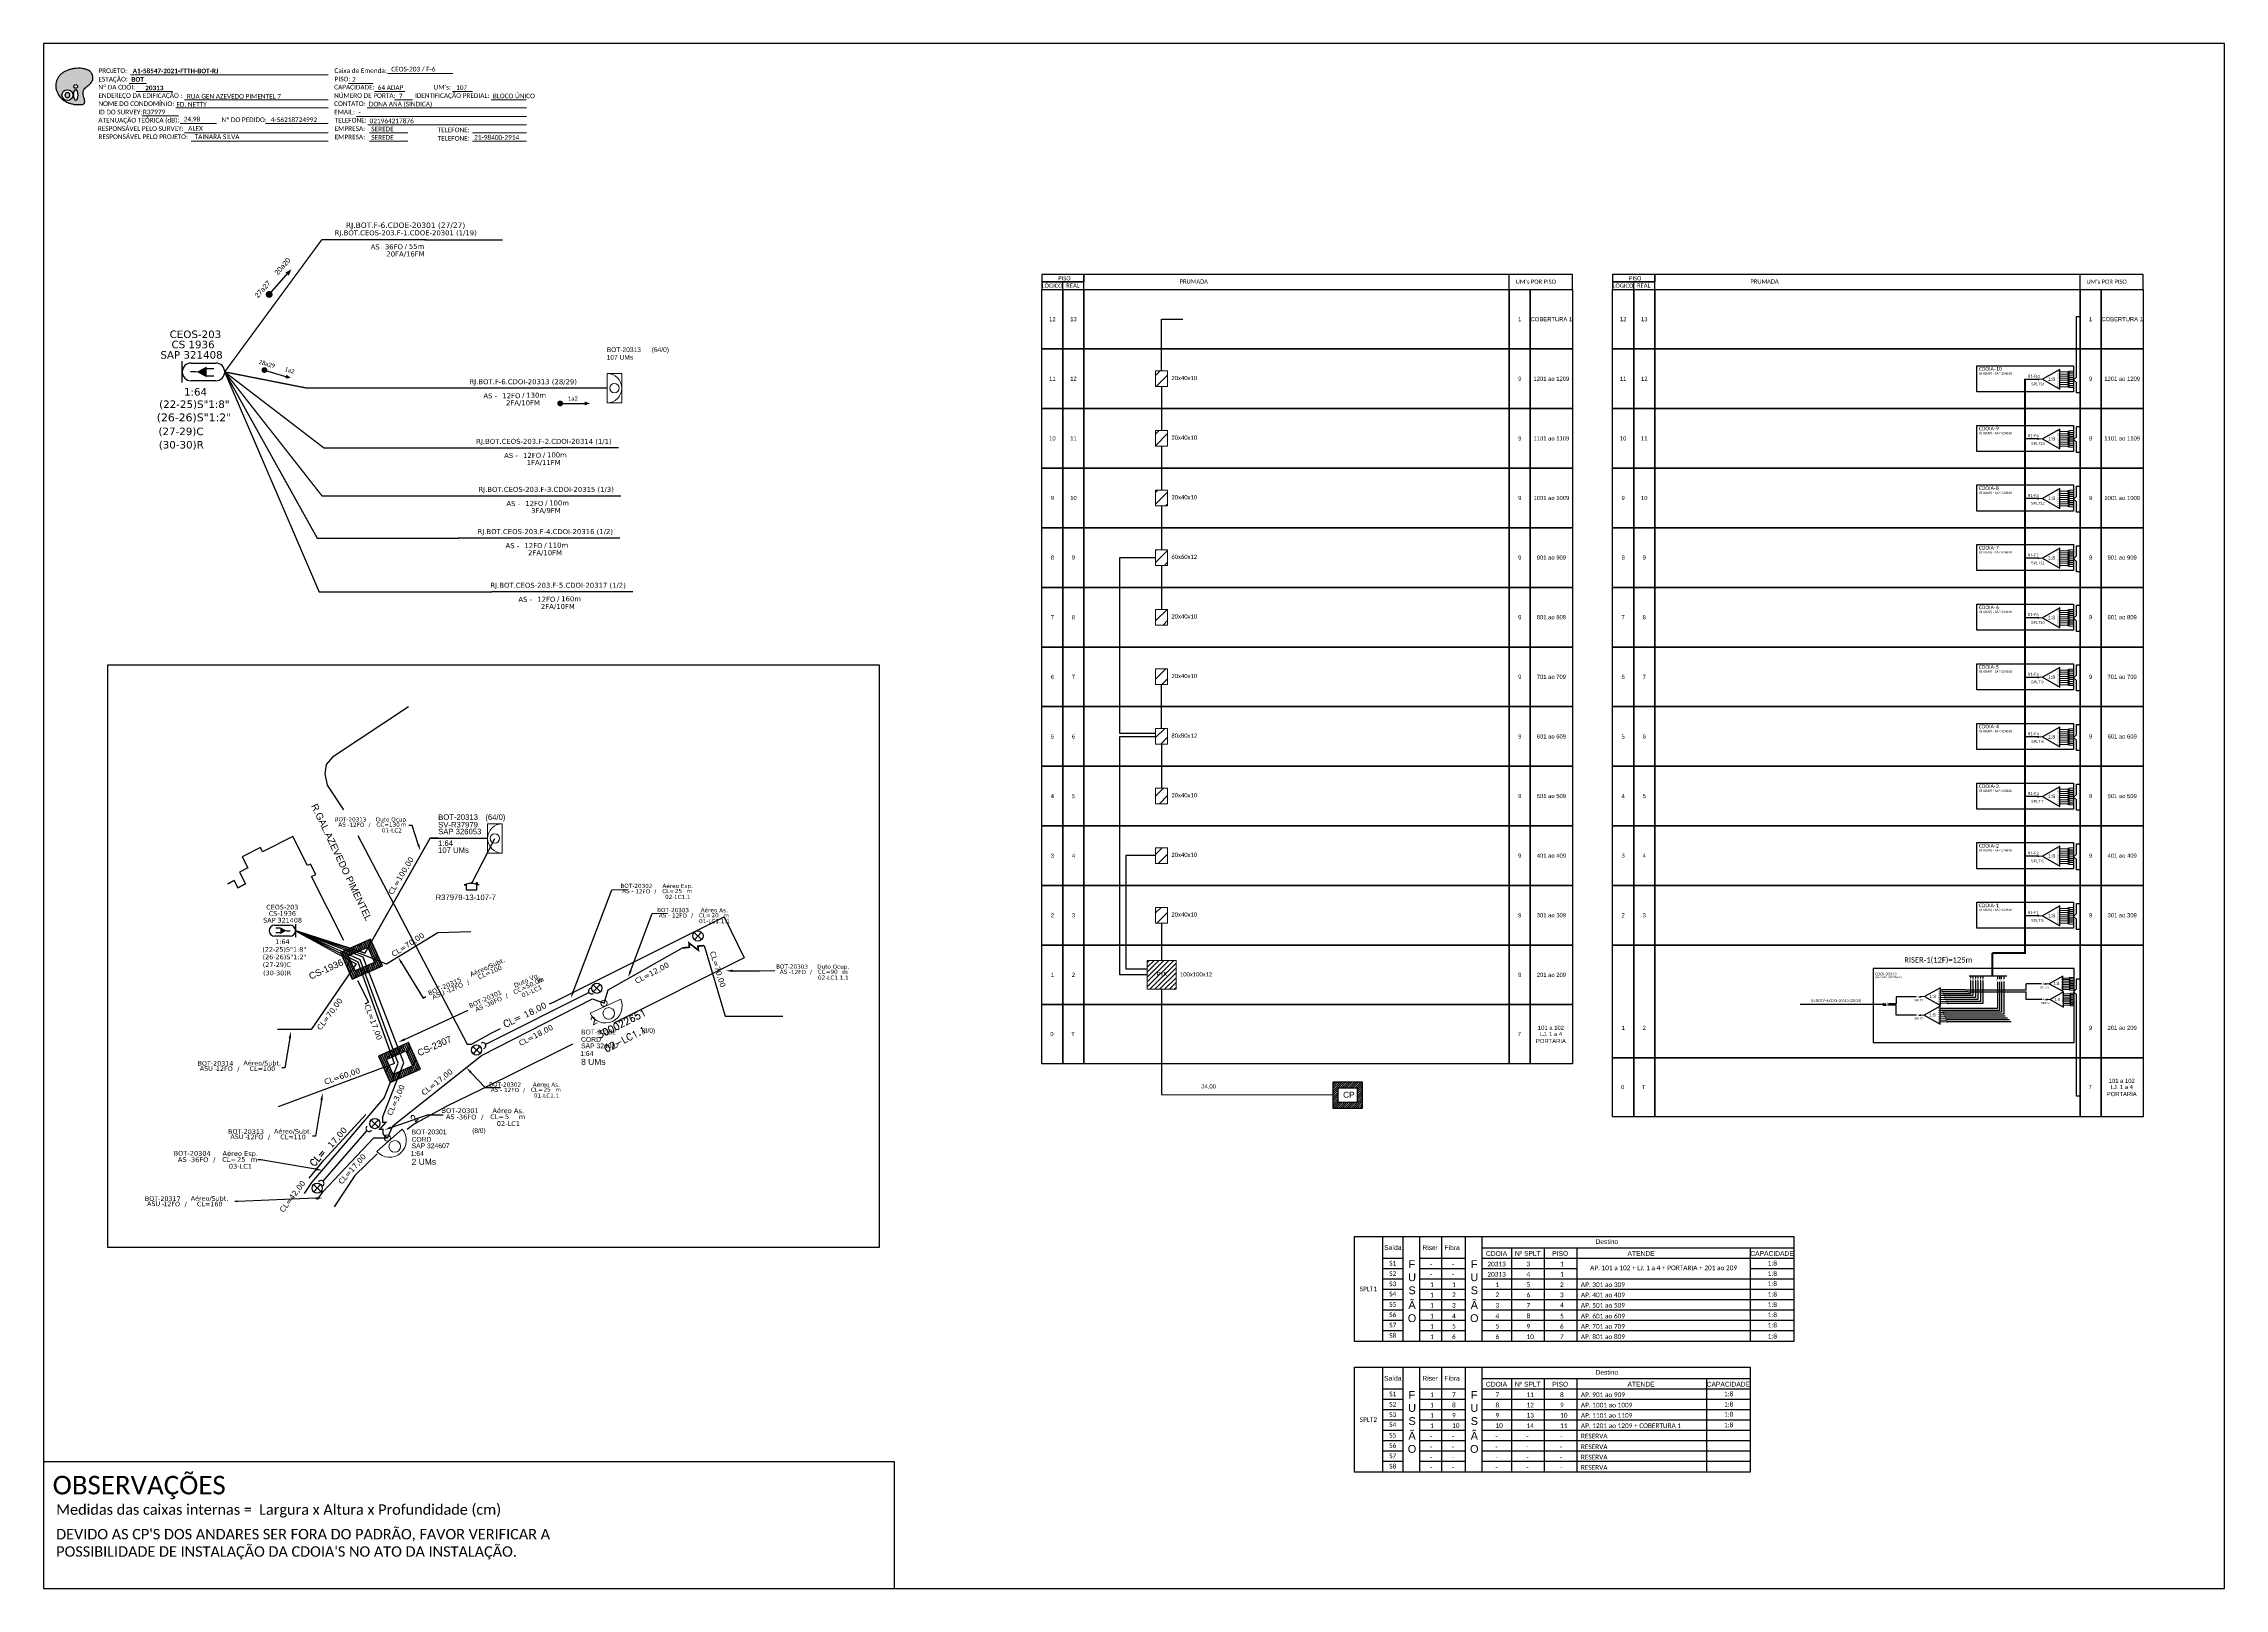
# Model space of a CAD drawing. Extents: x -89 to 749, y 705 to 1299.
import ezdxf
from ezdxf import colors
from ezdxf.entities.mleader import LeaderData, LeaderLine
from ezdxf.enums import TextEntityAlignment as Align
from ezdxf.math import Vec2, Vec3

# ---------------------------------------------------------------- set-up
doc = ezdxf.new("R2010")
doc.units = 0
for name, color, linetype in [('10.1-Caixas Subterrâneas', 5, 'Continuous'), ('10_4-POSTES', 1, 'Continuous'), ('20.4-CEOS', 1, 'Continuous'), ('CAP a instalar', 1, 'Continuous'), ('CAP_A_INSTALAR', 1, 'Continuous'), ('CD a instalar', 1, 'Continuous'), ('CELULAS_GPON', 7, 'Continuous'), ('label_cabos', 7, 'Continuous'), ('Legenda', 1, 'Continuous'), ('LOGRADOURO', 5, 'Continuous'), ('Meio Fio', 7, 'Continuous'), ('SETA', 7, 'Continuous'), ('Subida Lateral', 5, 'Continuous'), ('surveys', 7, 'Continuous'), ('surveys legendas', 7, 'Continuous'), ('texto', 255, 'Continuous')]:
    doc.layers.add(name, color=color, linetype=linetype)
for name, color, linetype, lineweight in [("20.0-LEGENDA DOS CDO'S", 1, 'Continuous', 0), ('20.1-CDO_INTERIOR', 1, 'Continuous', 0), ('20.2-CDO_POSTE', 1, 'Continuous', 5), ('20.6-CORDOALHA_SUPORTE', 7, 'Continuous', 25), ('40.1-ETIQUETAS', 1, 'Continuous', 20)]:
    doc.layers.add(name, color=color, linetype=linetype, lineweight=lineweight)
doc.layers.add('DROP DE CLIENTE', color=140, linetype='Continuous', plot=False)
doc.layers.add('EXTRA', color=50, linetype='Continuous', plot=False)
doc.styles.add('ARIAL', font='arial.ttf')
doc.styles.add('DIGICADE', font='arial.ttf')
doc.styles.add('ROMANS', font='romans')
doc.styles.add('siredit', font='verdana.ttf')
doc.styles.get("Standard").update_dxf_attribs({"font": 'arial.ttf'})
doc.styles.add('WMF-Calibri0', font='CALIBRI.TTF')
doc.styles.add('WMF-Calibri1', font='CALIBRIB.TTF')
doc.linetypes.add('FENCELINE1', pattern='A,0.25,-0.1,[133,ltypeshp.shx,S=0.1,R=0,X=-0.1,Y=0],-0.1,1', length=1.45)
doc.linetypes.add('RESERVA', pattern='A,0.5,-0.15,["RESERVA",Standard,S=0.18,R=0,X=0,Y=-0.1],-1.3', length=1.95)

# ---------------------------------------------------------------- blocks, each defined once
blk = doc.blocks.new('OI')
h = blk.add_hatch(color=40)
edge = h.paths.add_edge_path()
edge.add_spline(control_points=[(4.35, -0.67), (3.92, -0.99), (3.26, -1.5), (2.81, -2.59), (2.9, -3.5), (3.06, -4.27), (3.31, -4.85), (3.37, -5.39), (3.4, -5.88), (3.2, -6.4), (2.54, -6.61), (1.65, -6.63), (0.55, -6.67), (-0.56, -6.42), (-1.61, -6.14), (-2.77, -5.61), (-3.92, -4.77), (-4.89, -3.7), (-5.34, -2.65), (-5.6, -1.94), (-5.85, -0.96), (-5.71, 0.47), (-5.1, 2.02), (-4.14, 3.02), (-3.3, 3.61), (-2.37, 4.16), (-1.36, 4.44), (-0.56, 4.7), (0.79, 4.85), (2.24, 4.97), (3.79, 4.57), (4.67, 4.21), (5.44, 3.65), (5.76, 2.99), (6.03, 2.21), (6.01, 1.46), (5.72, 0.64), (5.31, 0.08), (4.88, -0.38), (4.51, -0.55), (4.35, -0.67)], knot_values=[0, 0, 0, 0, 1.60434, 2.417191, 3.427595, 4.282808, 4.776746, 5.304182, 5.888771, 6.258406, 6.858137, 7.79129, 8.986195, 10.124242, 11.187857, 12.242908, 13.953784, 15.414161, 16.515391, 17.349188, 17.675853, 19.552021, 21.515531, 22.568638, 23.63245, 24.621084, 25.782718, 26.745347, 27.142653, 29.870543, 31.004649, 31.921532, 32.709589, 33.801391, 34.042471, 35.192333, 35.971461, 36.628871, 37.254359, 37.836911, 37.836911, 37.836911, 37.836911], degree=3, periodic=0)
h.paths.add_polyline_path([(1.13, -0.87, -1), (-0.04, -0.87, -1)], flags=16)
edge = h.paths.add_edge_path(flags=16)
edge.add_ellipse((0.56, -3.59), major_axis=(-0.02, 1.71), ratio=0.361305, start_angle=0, end_angle=360)
h.paths.add_polyline_path([(-0.36, -3.62, -1), (-3.8, -3.62, -1)], flags=16)
edge = h.paths.add_edge_path(flags=0)
edge.add_ellipse((-2.08, -3.62), major_axis=(0, 0.885), ratio=0.758294, start_angle=0, end_angle=360)
at = {"color": 40}
for centre, radius in [((-2.08, -3.62), 1.72), ((0.54, -0.87), 0.587)]:
    blk.add_circle(centre, radius, dxfattribs=at)
blk.add_ellipse((-2.08, -3.62), major_axis=(0, 0.885), ratio=0.758294, start_param=-3.141592653589792, end_param=3.141592653589792, dxfattribs=at)
blk.add_ellipse((0.56, -3.59), major_axis=(-0.02, 1.71), ratio=0.361305, dxfattribs=at)
at = {"color": 40, "start_tangent": (-0.800898, -0.598801), "end_tangent": (-0.800898, -0.598801)}
blk.add_spline([(4.35, -0.67), (3.2, -1.78), (2.9, -2.54), (2.92, -3.55), (3.12, -4.38), (3.28, -4.85), (3.37, -5.37), (3.35, -5.95), (3.2, -6.29), (2.66, -6.55), (1.73, -6.63), (0.54, -6.62), (-0.58, -6.41), (-1.6, -6.11), (-2.56, -5.67), (-3.95, -4.67), (-4.89, -3.56), (-5.37, -2.56), (-5.64, -1.78), (-5.72, -1.46), (-5.63, 0.42), (-4.84, 2.22), (-4.13, 2.99), (-3.27, 3.62), (-2.4, 4.09), (-1.3, 4.47), (-0.37, 4.72), (0.02, 4.77), (2.75, 4.8), (3.85, 4.53), (4.69, 4.16), (5.31, 3.68), (5.85, 2.73), (5.93, 2.5), (5.94, 1.35), (5.67, 0.62), (5.29, 0.08), (4.84, -0.36), (4.35, -0.67)], degree=3, dxfattribs=at)
blk = doc.blocks.new('CARIMBO')
at = {"color": 7, "lineweight": 0}
for points in [[(134.48, -16.3), (159.61, -16.3)], [(35.15, -20.06), (41.7, -20.06)], [(35.66, -16.79), (111.64, -16.79)], [(37.81, -23.14), (51.75, -23.14)], [(119.43, -20.02), (128.92, -20.02)], [(129.48, -23.14), (141.1, -23.14)], [(159.42, -23.14), (167.09, -23.14)], [(40.13, -32.55), (54.07, -32.55)], [(52.97, -29.48), (111.64, -29.48)], [(56.38, -26.37), (111.64, -26.37)], [(122.56, -32.72), (187.83, -32.72)], [(126.6, -29.48), (187.83, -29.48)], [(137.07, -26.37), (144.01, -26.37)], [(174.24, -26.37), (187.8, -26.37)], [(54.67, -35.52), (68.61, -35.52)], [(56.38, -39.07), (111.64, -39.07)], [(126.84, -35.96), (187.83, -35.96)], [(127.45, -39.07), (142.25, -39.07)], [(167.06, -39.07), (187.83, -39.07)], [(58.87, -42.31), (111.64, -42.31)], [(127.45, -42.31), (142.25, -42.31)], [(167.06, -42.31), (187.83, -42.31)]]:
    blk.add_lwpolyline(points, dxfattribs=at)
at = {"color": 7, "xscale": 1.213923925163967, "yscale": 1.213923925163967, "zscale": 1.213923925163967, "rotation": 0.1532896023949059}
blk.add_blockref('OI', (13.86, -20.16), dxfattribs=at)
at = {"color": 7, "lineweight": 0, "style": 'WMF-Calibri0'}
for s, height, p in [('PROJETO:', 1.793, (23.26, -16.04)), ('Caixa de Emenda:', 1.7927, (114.02, -16.04)), ('ESTAÇÃO:', 1.793, (23.26, -19.32)), ('ENDEREÇO DA EDIFICAÇÃO :', 1.7927, (23.26, -25.63)), ('Nº DA CDOI:', 1.7927, (23.26, -22.39)), ('CAPACIDADE:', 1.7927, (113.91, -22.39)), ('NÚMERO DE PORTA:', 1.7927, (113.91, -25.63)), ('PISO:', 1.793, (114.09, -19.28)), ('IDENTIFICAÇÃO PREDIAL:', 1.7927, (144.99, -25.63)), ("UM's:", 1.793, (152.15, -22.39)), ('ATENUAÇÃO TEÓRICA (dB):', 1.7927, (23.26, -35.09)), ('NOME DO CONDOMÍNIO:', 1.7927, (23.26, -28.74)), ('ID DO SURVEY:', 1.7927, (23.26, -31.97)), ('CONTATO:', 1.793, (113.91, -28.74)), ('EMAIL:', 1.793, (113.91, -31.97)), ('TELEFONE:', 1.793, (114.09, -35.09)), ('RESPONSÁVEL PELO SURVEY:', 1.7927, (23.02, -38.32)), ('RESPONSÁVEL PELO PROJETO:', 1.7927, (23.26, -41.44)), ('EMPRESA:', 1.793, (114.09, -38.32)), ('EMPRESA:', 1.793, (114.09, -41.56)), ('TELEFONE:', 1.793, (153.7, -38.83)), ('TELEFONE:', 1.793, (153.7, -42.06))]:
    blk.add_text(s, height=height, dxfattribs=at).set_placement(p)
at = {"color": 7, "lineweight": 0, "flags": 8}
for tag, p, style in [('PROJ', (36.46, -16.13), 'WMF-Calibri1'), ('CEOS-XX', (135.87, -15.46), 'WMF-Calibri0'), ('EST', (35.94, -19.41), 'WMF-Calibri1'), ('LOGRADOURO', (56.65, -25.91), 'WMF-Calibri0'), ('PISO_PTR', (120.78, -19.42), 'WMF-Calibri0'), ('CAPAC.', (130.66, -22.52), 'WMF-Calibri0'), ('N°', (138.85, -25.77), 'WMF-Calibri0'), ("UC'S", (160.78, -22.54), 'WMF-Calibri0'), ('N°PREDIO', (174.94, -25.77), 'WMF-Calibri0'), ('_ID_', (40.39, -31.94), 'WMF-Calibri0'), ('NOME_DO_COND.', (53.23, -29.02), 'WMF-Calibri0'), ('O_POTEN', (56.06, -34.68), 'WMF-Calibri0'), ('EMAIL', (123.26, -32.12), 'WMF-Calibri0'), ('NOME_DO_CONTATO', (127.3, -28.89), 'WMF-Calibri0'), ('RES_SURVEY', (57.78, -38.23), 'WMF-Calibri0'), ('RES_PROJ', (60.27, -41.47), 'WMF-Calibri0'), ('TELEFONE', (127.55, -35.36), 'WMF-Calibri0'), ('EMP_RESP_SURVEY', (128.16, -38.47), 'WMF-Calibri0'), ('EMP_RESP_PROJ', (128.16, -41.71), 'WMF-Calibri0'), ('CONT_RESP_SURVEY', (167.76, -38.47), 'WMF-Calibri0'), ('CONT_RESP_PROJ', (167.76, -41.71), 'WMF-Calibri0')]:
    blk.add_attdef(tag, p, '', height=1.79, dxfattribs=dict(at, style=style))
at = {"color": 7, "lineweight": 0, "style": 'WMF-Calibri1', "flags": 8}
blk.add_attdef("N° CDO'S", text='', height=1.79, dxfattribs=at).set_placement((44.78, -22.68), align=Align.CENTER)
blk = doc.blocks.new('*X58')
at = {"color": 0, "linetype": 'Continuous'}
for p, q in [((-1.25, 0.34099), (-0.49099, 1.1)), ((-1.25, 0.517767), (-0.667767, 1.1)), ((-1.25, 0.694544), (-0.844544, 1.1)), ((-1.25, 0.87132), (-1.02132, 1.1)), ((-1.25, 1.048097), (-1.198097, 1.1)), ((-1.25, 0.164214), (-0.8035, 0.610714)), ((-1.25, -0.012563), (-0.8035, 0.433937)), ((-1.25, -0.18934), (-0.8035, 0.25716)), ((-1.25, -0.366117), (-0.8035, 0.080383)), ((-0.789214, 0.625), (-0.314214, 1.1)), ((-0.612437, 0.625), (-0.137437, 1.1)), ((-0.43566, 0.625), (0.03934, 1.1)), ((-0.258883, 0.625), (0.216117, 1.1)), ((-0.082107, 0.625), (0.392893, 1.1)), ((0.09467, 0.625), (0.56967, 1.1)), ((0.271447, 0.625), (0.746447, 1.1)), ((0.448223, 0.625), (0.923223, 1.1)), ((0.625, 0.625), (1.1, 1.1)), ((0.801777, 0.625), (1.25, 1.073223)), ((0.8035, 0.449947), (1.25, 0.896447)), ((0.8035, 0.27317), (1.25, 0.71967)), ((0.8035, 0.096393), (1.25, 0.542893)), ((0.8035, -0.080383), (1.25, 0.366117)), ((0.8035, -0.25716), (1.25, 0.18934)), ((0.8035, -0.433937), (1.25, 0.012563)), ((-1.25, -0.542893), (-0.8035, -0.096393)), ((-1.25, -0.71967), (-0.8035, -0.27317)), ((-1.25, -0.896447), (-0.8035, -0.449947)), ((-1.25, -1.073223), (-0.801777, -0.625)), ((-1.1, -1.1), (-0.625, -0.625)), ((-0.923223, -1.1), (-0.448223, -0.625)), ((-0.746447, -1.1), (-0.271447, -0.625)), ((-0.56967, -1.1), (-0.09467, -0.625)), ((-0.392893, -1.1), (0.082107, -0.625)), ((-0.216117, -1.1), (0.258883, -0.625)), ((-0.03934, -1.1), (0.43566, -0.625)), ((0.137437, -1.1), (0.612437, -0.625)), ((0.314214, -1.1), (0.789214, -0.625)), ((0.49099, -1.1), (1.25, -0.34099)), ((0.667767, -1.1), (1.25, -0.517767)), ((0.8035, -0.610714), (1.25, -0.164214)), ((0.844544, -1.1), (1.25, -0.694544)), ((1.02132, -1.1), (1.25, -0.87132)), ((1.198097, -1.1), (1.25, -1.048097))]:
    blk.add_line(p, q, dxfattribs=at)
blk = doc.blocks.new('MANHOLE_MQ')
at = {"color": 0, "linetype": 'Continuous'}
for p, q in [((0.00000623, 0.00000569), (-0.00000627, 0.00000569)), ((-0.00000627, 0.00000569), (-0.00000627, -0.00000531)), ((-0.00000404, 0.00000331), (0.00000399, 0.00000331)), ((-0.00000404, -0.00000294), (-0.00000404, 0.00000331)), ((0.00000399, 0.00000331), (0.00000399, -0.00000294)), ((0.00000623, -0.00000531), (0.00000623, 0.00000569)), ((-0.00000627, -0.00000531), (0.00000623, -0.00000531)), ((0.00000399, -0.00000294), (-0.00000404, -0.00000294)), ((0.00000399, -0.00000294), (0.00000399, -0.00000294))]:
    blk.add_line(p, q, dxfattribs=at)
at = {"color": 0, "linetype": 'Continuous', "xscale": 5e-06, "yscale": 5e-06, "zscale": 1e-05}
blk.add_blockref('*X58', (-0.00000002, 0.00000019), dxfattribs=at)
blk = doc.blocks.new('SPLT_1-8_SC-APC')
at = {"color": 1, "lineweight": 0}
blk.add_lwpolyline([(-17, -7.5), (-19.3, -7.5)], dxfattribs=at)
at = {"color": 1}
blk.add_lwpolyline([(-7.4, -2.1), (-17, -7.5), (-7.4, -13), (-7.4, -2.1)], dxfattribs=at)
at = {"color": 3, "lineweight": 0}
for points in [[(-3, -3.5), (-7.4, -3.5)], [(-7.4, -4.7), (-3, -4.7)], [(-7.4, -5.8), (-3, -5.8)], [(-7.4, -7), (-3, -7)], [(-7.4, -8.1), (-3, -8.1)], [(-7.4, -9.3), (-3, -9.3)], [(-7.4, -10.4), (-3, -10.4)], [(-7.4, -11.6), (-3, -11.6)], [(-2.4, -3), (-2.4, -4)], [(-2.4, -3), (0, -3)], [(-2.4, -4), (0, -4)], [(-2.4, -4.2), (-2.4, -5.2)], [(-2.4, -4.2), (0, -4.2)], [(-2.4, -5.2), (0, -5.2)], [(-2.4, -5.3), (-2.4, -6.3)], [(-2.4, -5.3), (0, -5.3)], [(-2.4, -6.3), (0, -6.3)], [(-2.4, -6.5), (-2.4, -7.5)], [(-2.4, -6.5), (0, -6.5)], [(-2.4, -7.5), (0, -7.5)], [(-2.4, -7.6), (-2.4, -8.6)], [(-2.4, -7.6), (0, -7.6)], [(-2.4, -8.6), (0, -8.6)], [(-2.4, -8.8), (-2.4, -9.8)], [(-2.4, -8.8), (0, -8.8)], [(-2.4, -9.8), (0, -9.8)], [(-2.4, -9.9), (-2.4, -10.9)], [(-2.4, -9.9), (0, -9.9)], [(-2.4, -10.9), (0, -10.9)], [(-2.4, -11.1), (-2.4, -12.1)], [(-2.4, -11.1), (0, -11.1)], [(-2.4, -12.1), (0, -12.1)]]:
    blk.add_lwpolyline(points, dxfattribs=at)
for points in [[(-3, -3.2), (-2.4, -3.2), (-2.4, -3.8), (-3, -3.8)], [(-3, -4.4), (-2.4, -4.4), (-2.4, -5), (-3, -5)], [(-3, -5.5), (-2.4, -5.5), (-2.4, -6.1), (-3, -6.1)], [(-3, -6.7), (-2.4, -6.7), (-2.4, -7.3), (-3, -7.3)], [(-3, -7.8), (-2.4, -7.8), (-2.4, -8.4), (-3, -8.4)], [(-3, -9), (-2.4, -9), (-2.4, -9.6), (-3, -9.6)], [(-3, -10.1), (-2.4, -10.1), (-2.4, -10.7), (-3, -10.7)], [(-3, -11.3), (-2.4, -11.3), (-2.4, -11.9), (-3, -11.9)]]:
    blk.add_lwpolyline(points, close=True, dxfattribs=at)
at = {"color": 1, "style": 'ARIAL'}
for s, height, p in [('1:8', 2, (-13.9, -8.4)), ('S1', 0.75, (-8.7, -3.8)), ('S2', 0.75, (-8.7, -5)), ('S3', 0.75, (-8.7, -6.2)), ('S4', 0.75, (-8.7, -7.4)), ('S5', 0.75, (-8.7, -8.6)), ('S6', 0.75, (-8.7, -9.7)), ('S7', 0.75, (-8.7, -10.8)), ('S8', 0.75, (-8.7, -11.9))]:
    blk.add_text(s, height=height, dxfattribs=at).set_placement(p)
blk = doc.blocks.new('SPLT_1-8_DIV_DIR')
h = blk.add_hatch(color=3)
h.dxf.hatch_style = 1
edge = h.paths.add_edge_path()
edge.add_arc((12.8, 4), 0.242, 0, 360)
h = blk.add_hatch(color=3)
h.dxf.hatch_style = 1
edge = h.paths.add_edge_path()
edge.add_arc((13.3, 2.9), 0.242, 0, 360)
h = blk.add_hatch(color=3)
h.dxf.hatch_style = 1
edge = h.paths.add_edge_path()
edge.add_arc((13.8, 1.7), 0.242, 0, 360)
h = blk.add_hatch(color=3)
h.dxf.hatch_style = 1
edge = h.paths.add_edge_path()
edge.add_arc((14.3, 0.6), 0.242, 0, 360)
h = blk.add_hatch(color=3)
h.dxf.hatch_style = 1
edge = h.paths.add_edge_path()
edge.add_arc((14.8, -0.6), 0.242, 0, 360)
h = blk.add_hatch(color=3)
h.dxf.hatch_style = 1
edge = h.paths.add_edge_path()
edge.add_arc((15.3, -1.7), 0.242, 0, 360)
h = blk.add_hatch(color=3)
h.dxf.hatch_style = 1
edge = h.paths.add_edge_path()
edge.add_arc((15.8, -2.9), 0.242, 0, 360)
h = blk.add_hatch(color=3)
h.dxf.hatch_style = 1
edge = h.paths.add_edge_path()
edge.add_arc((16.3, -4), 0.242, 0, 360)
at = {"color": 1, "lineweight": 0}
blk.add_lwpolyline([(2.2, 0), (0, 0)], dxfattribs=at)
at = {"color": 1}
blk.add_lwpolyline([(11.9, 5.4), (2.2, 0), (11.9, -5.4), (11.9, 5.4)], dxfattribs=at)
at = {"color": 7, "lineweight": 0}
for points in [[(12.8, 4), (11.9, 4)], [(11.9, 2.9), (13.3, 2.9)], [(11.9, 1.7), (13.8, 1.7)], [(11.9, 0.6), (14.3, 0.6)], [(11.9, -0.6), (14.8, -0.6)], [(11.9, -1.7), (15.3, -1.7)], [(11.9, -2.9), (15.8, -2.9)], [(11.9, -4), (16.3, -4)]]:
    blk.add_lwpolyline(points, dxfattribs=at)
at = {"color": 3}
for centre in [(12.8, 4), (13.3, 2.9), (13.8, 1.7), (14.3, 0.6), (14.8, -0.6), (15.3, -1.7), (15.8, -2.9), (16.3, -4)]:
    blk.add_circle(centre, 0.242, dxfattribs=at)
at = {"color": 1, "style": 'ARIAL'}
for s, height, p in [('1:8', 2, (5.3, -0.9)), ('S1', 0.75, (10.5, 3.8)), ('S2', 0.75, (10.5, 2.6)), ('S3', 0.75, (10.5, 1.4)), ('S4', 0.75, (10.5, 0.2)), ('S5', 0.75, (10.5, -1)), ('S6', 0.75, (10.5, -2.1)), ('S7', 0.75, (10.5, -3.2)), ('S8', 0.75, (10.5, -4.4))]:
    blk.add_text(s, height=height, dxfattribs=at).set_placement(p)
blk = doc.blocks.new('SURVEY_SURVEY')
for p, q in [((0, 0.0000152), (-0.0000151, 0.0000108)), ((-0.0000151, 0.0000108), (-0.0000104, 0.0000108)), ((-0.0000103, 0), (-0.0000103, 0.0000108)), ((0.0000103, 0), (-0.0000103, 0)), ((0, 0.0000152), (0.0000151, 0.0000108)), ((0.0000101, 0.0000159), (0.0000117, 0.0000159)), ((0.0000101, 0.0000123), (0.0000101, 0.0000159)), ((0.0000151, 0.0000108), (0.0000103, 0.0000108)), ((0.0000103, 0.0000108), (0.0000103, 0)), ((0.0000117, 0.0000159), (0.0000117, 0.0000119))]:
    blk.add_line(p, q)
blk = doc.blocks.new('*U59')
at = {"color": 0}
blk.add_line((2.14, -0.58), (-2.1, -0.68), dxfattribs=at)
for centre, radius in [((0, 0.38), 0.733), ((0.03, -1.03), 0.393)]:
    blk.add_circle(centre, radius, dxfattribs=at)
blk.add_arc((0.02, -0.63), 2.12, 1.3782, 181.3782, dxfattribs=at)
blk = doc.blocks.new('Inst CDOI-64')
at = {"layer": '20.1-CDO_INTERIOR', "color": 1, "lineweight": 18}
blk.add_lwpolyline([(-2.12, -2.13), (-2.12, 2.12), (0, 2.12), (0.01, -2.13)], close=True, dxfattribs=at)
blk.add_circle((-1.06, 0), 0.68, dxfattribs=at)
blk.add_arc((0.01, 0), 2.13, 90.0276, 270.0276, dxfattribs=at)
at = {"layer": "20.0-LEGENDA DOS CDO'S", "style": 'ARIAL'}
for tag, p, rotation in [('FID', (-9.3, 2.69), 0.118), ('SAP', (-9.3, 0.61), 359.9724), ('SURVEY', (-9.3, 1.6), 359.9724), ('1:XX', (-9.31, -1.08), 359.9724), ('UMS', (-9.31, -2.09), 359.9724)]:
    blk.add_attdef(tag, p, '', height=0.8, rotation=rotation, dxfattribs=at)
at = {"layer": "20.0-LEGENDA DOS CDO'S"}
for tag, p, style, flags in [('ID_ATIVIDADE', (-9.3, 3.78), 'ARIAL', 3), ('FATOR', (-1.5, 3.78), 'ARIAL', 1), ('QTDE', (-9.18, -3.66), 'DIGICADE', 3)]:
    blk.add_attdef(tag, p, '', height=0.8, rotation=0.118, dxfattribs=dict(at, style=style, flags=flags))
at = {"layer": "20.0-LEGENDA DOS CDO'S", "style": 'ARIAL'}
blk.add_attdef('FIBRAS_UTILIZADAS', text='', height=0.8, rotation=359.9724, dxfattribs=at).set_placement((-0.99, 2.69), align=Align.CENTER)
blk = doc.blocks.new('*U62')
at = {"layer": '20.4-CEOS', "color": 7, "style": 'siredit'}
for tag, p in [('FIBRAS_SPLITTER', (0, 0)), ('FIBRAS_TOP_C', (0, -4.13)), ('RESERVA_FINAIS', (0, -5.46))]:
    blk.add_attdef(tag, p, '', height=1.01, dxfattribs=at)
for tag, p, flags in [('QTDE', (0, -9.4), 1), ('ID_ATIVIDADE', (0, -6.77), 3), ('FATOR', (0, -8.09), 1), ('FID', (0, -10.71), 1)]:
    blk.add_attdef(tag, p, '', height=1.01, dxfattribs=dict(at, flags=flags))
blk = doc.blocks.new('*U64')
at = {"layer": '20.4-CEOS', "color": 7, "style": 'siredit'}
blk.add_attdef('FIBRAS_SPLITTER', (0, 0), '', height=1.01, dxfattribs=at)
for tag, p, flags in [('QTDE', (0, -4.11), 1), ('ID_ATIVIDADE', (0, -1.48), 3), ('FATOR', (0, -2.79), 1), ('FID', (0, -5.42), 1)]:
    blk.add_attdef(tag, p, '', height=1.01, dxfattribs=dict(at, flags=flags))
blk = doc.blocks.new('*U66')
at = {"layer": '20.4-CEOS'}
for p, q in [((-4.54, 1.19), (-1.19, 1.19)), ((-1.19, -1.19), (-4.54, -1.19))]:
    blk.add_line(p, q, dxfattribs=at)
for points in [[(-3.26, 0.52), (-4.27, 0.52)], [(-1.94, 0), (-1.14, 0)], [(0, 1.44), (0, -1.43)], [(-3.26, -0.47), (-4.27, -0.47)]]:
    blk.add_lwpolyline(points, dxfattribs=at)
blk.add_lwpolyline([(-1.94, 0, 0, 1.47, 0), (-3.32, 0, 1.47, 1.47, 0)], format="xyseb", dxfattribs=at)
for centre, start, end in [((-4.54, 0), 90, 270), ((-1.19, 0), 270, 90)]:
    blk.add_arc(centre, 1.19, start, end, dxfattribs=at)
at = {"layer": '20.4-CEOS', "color": 7, "style": 'siredit'}
for tag, p in [('FID', (-2.86, 5.6)), ('LOCAL', (-2.86, 4.24)), ('SAP', (-2.81, 2.77)), ('RACIO_SPLITAGEM', (-2.86, -1.88))]:
    blk.add_attdef(tag, text='', height=1.01, dxfattribs=at).set_placement(p, align=Align.TOP_CENTER)
for tag, flags, p in [('ID_ATIVIDADE', 3, (-2.86, -3.58)), ('FATOR', 1, (-2.86, -4.89))]:
    blk.add_attdef(tag, text='', height=1.01, dxfattribs=dict(at, flags=flags)).set_placement(p, align=Align.TOP_CENTER)
at = {"layer": '20.4-CEOS', "color": 7, "style": 'siredit', "flags": 3}
blk.add_attdef('QTDE', (-4.97, -7.12), '', height=1.01, dxfattribs=at)
blk = doc.blocks.new('Inst CB DT VG CFOA-SM-AS-80-TS-36')
at = {"layer": 'label_cabos', "color": 0, "style": 'siredit'}
for tag, flags, p in [('ID_ATIVIDADE', 3, (1.31, 2.67)), ('FATOR', 1, (11.56, 2.55))]:
    blk.add_attdef(tag, text='', height=1, rotation=359.69, dxfattribs=dict(at, flags=flags)).set_placement(p, align=Align.MIDDLE_CENTER)
for tag, p in [('TIPO_CABO', (1.76, 0)), ('DESTINO_CABO', (3.13, 1.26)), ('CABO', (4.69, -0.05)), ('/', (7.71, -0.05)), ('LANCE', (10.91, 0)), ('TIPO_CABO', (13.11, 1.24)), ('UND', (15.96, 0)), ('FID', (13.15, -1.41))]:
    blk.add_attdef(tag, text='', height=1, rotation=359.69, dxfattribs=at).set_placement(p, align=Align.MIDDLE_CENTER)
blk.add_attdef('QTDE', (12.43, -0.47), '', height=1, rotation=359.69, dxfattribs=at)
blk = doc.blocks.new('Inst CB AS CFOA-SM-AS-80-TS-36')
at = {"layer": 'label_cabos', "color": 0, "style": 'siredit'}
for tag, flags, p in [('ID_ATIVIDADE', 3, (1.31, 2.67)), ('FATOR', 1, (11.56, 2.55))]:
    blk.add_attdef(tag, text='', height=1, rotation=359.69, dxfattribs=dict(at, flags=flags)).set_placement(p, align=Align.MIDDLE_CENTER)
for tag, p in [('TIPO_CABO', (1.76, 0)), ('DESTINO_CABO', (3.13, 1.26)), ('CABO', (4.69, -0.05)), ('/', (7.71, -0.05)), ('LANCE', (10.81, 0)), ('TIPO_CABO', (13.11, 1.24)), ('UND', (15.96, 0)), ('FID', (13.15, -1.41))]:
    blk.add_attdef(tag, text='', height=1, rotation=359.69, dxfattribs=at).set_placement(p, align=Align.MIDDLE_CENTER)
blk.add_attdef('QTDE', (12.43, -0.47), '', height=1, rotation=359.69, dxfattribs=at)
blk = doc.blocks.new('Inst CB ESP CFOA-SM-AS-80-TS-36')
at = {"layer": 'label_cabos', "color": 0, "style": 'siredit'}
for tag, flags, p in [('ID_ATIVIDADE', 3, (1.31, 2.67)), ('FATOR', 1, (11.56, 2.55))]:
    blk.add_attdef(tag, text='', height=1, rotation=359.69, dxfattribs=dict(at, flags=flags)).set_placement(p, align=Align.MIDDLE_CENTER)
for tag, p in [('TIPO_CABO', (1.76, 0)), ('DESTINO_CABO', (3.13, 1.26)), ('CABO', (4.69, -0.05)), ('/', (7.71, -0.05)), ('LANCE', (10.81, 0)), ('TIPO_CABO', (13.11, 1.24)), ('UND', (15.96, 0)), ('FID', (13.15, -1.41))]:
    blk.add_attdef(tag, text='', height=1, rotation=359.69, dxfattribs=at).set_placement(p, align=Align.MIDDLE_CENTER)
blk.add_attdef('QTDE', (12.43, -0.47), '', height=1, rotation=359.69, dxfattribs=at)
blk = doc.blocks.new('Inst CB AS CFOA-SM-AS-120-S-12 A')
at = {"layer": 'label_cabos', "color": 0, "style": 'siredit'}
for tag, flags, p in [('ID_ATIVIDADE', 3, (1.31, 2.67)), ('FATOR', 1, (11.56, 2.55))]:
    blk.add_attdef(tag, text='', height=1, rotation=359.69, dxfattribs=dict(at, flags=flags)).set_placement(p, align=Align.MIDDLE_CENTER)
for tag, p in [('TIPO_CABO', (1.26, 0)), ('DESTINO_CABO', (3.13, 1.26)), ('CABO', (4.69, -0.05)), ('/', (7.71, -0.05)), ('LANCE', (10.81, 0)), ('TIPO_CABO', (13.11, 1.24)), ('UND', (15.96, 0)), ('FID', (13.15, -1.41))]:
    blk.add_attdef(tag, text='', height=1, rotation=359.69, dxfattribs=at).set_placement(p, align=Align.MIDDLE_CENTER)
blk.add_attdef('QTDE', (12.43, -0.47), '', height=1, rotation=359.69, dxfattribs=at)
blk = doc.blocks.new('Inst CB ESP CFOA-SM-AS-120-S-12 A')
at = {"layer": 'label_cabos', "color": 0, "style": 'siredit'}
for tag, flags, p in [('ID_ATIVIDADE', 3, (1.31, 2.67)), ('FATOR', 1, (11.56, 2.55))]:
    blk.add_attdef(tag, text='', height=1, rotation=359.69, dxfattribs=dict(at, flags=flags)).set_placement(p, align=Align.MIDDLE_CENTER)
for tag, p in [('TIPO_CABO', (1.26, 0)), ('DESTINO_CABO', (3.13, 1.26)), ('CABO', (4.69, -0.05)), ('/', (7.71, -0.05)), ('LANCE', (10.81, 0)), ('TIPO_CABO', (13.11, 1.24)), ('UND', (15.96, 0)), ('FID', (13.15, -1.41))]:
    blk.add_attdef(tag, text='', height=1, rotation=359.69, dxfattribs=at).set_placement(p, align=Align.MIDDLE_CENTER)
blk.add_attdef('QTDE', (12.43, -0.47), '', height=1, rotation=359.69, dxfattribs=at)
blk = doc.blocks.new('LEGENDA DOS CABOS')
at = {"layer": 'EXTRA', "color": 0, "style": 'siredit'}
for tag, p in [('ID', (4.6, 0.97)), ('XX', (9.03, 0.97))]:
    blk.add_attdef(tag, text='', height=0.48, rotation=359.69, dxfattribs=at).set_placement(p, align=Align.MIDDLE_CENTER)
at = {"layer": 'Legenda', "color": 0, "style": 'siredit'}
for tag, p in [('TIPO_CABO', (1.31, 0)), ('CABO', (4.69, -0.05)), ('/', (6.81, -0.05)), ('METROS', (10.03, -0.05))]:
    blk.add_attdef(tag, text='', height=0.8, rotation=359.69, dxfattribs=at).set_placement(p, align=Align.MIDDLE_CENTER)
blk = doc.blocks.new('Inst CB DT OCUP CFOA-SM-AS-80-TS-24')
at = {"layer": 'label_cabos', "color": 0, "style": 'siredit'}
for tag, flags, p in [('ID_ATIVIDADE', 3, (1.31, 2.67)), ('FATOR', 1, (11.56, 2.55))]:
    blk.add_attdef(tag, text='', height=1, rotation=359.69, dxfattribs=dict(at, flags=flags)).set_placement(p, align=Align.MIDDLE_CENTER)
for tag, p in [('TIPO_CABO', (1.76, 0)), ('DESTINO_CABO', (3.13, 1.26)), ('CABO', (4.69, -0.05)), ('/', (7.71, -0.05)), ('LANCE', (10.91, 0)), ('TIPO_CABO', (13.11, 1.24)), ('UND', (15.96, 0)), ('FID', (13.15, -1.41))]:
    blk.add_attdef(tag, text='', height=1, rotation=359.69, dxfattribs=at).set_placement(p, align=Align.MIDDLE_CENTER)
blk.add_attdef('QTDE', (12.43, -0.47), '', height=1, rotation=359.69, dxfattribs=at)
blk = doc.blocks.new('SETA1')
at = {"const_width": 1.1}
blk.add_lwpolyline([(-5.28, 0, 1), (-4.18, 0, 1)], format="xyb", close=True, dxfattribs=at)
at = {"layer": 'SETA'}
blk.add_lwpolyline([(-4.73, 0), (4.73, 0)], dxfattribs=at)
blk.add_solid([(4.73, 0.73), (6.74, 0), (4.73, -0.73)], dxfattribs=at)
blk = doc.blocks.new('CDOI_INT')
at = {"layer": '20.1-CDO_INTERIOR', "color": 0, "lineweight": 18}
blk.add_lwpolyline([(4.25, -4.25), (4.25, 4.25), (0, 4.25), (0, -4.25)], close=True, dxfattribs=at)
blk.add_circle((2.12, 0), 1.36, dxfattribs=at)
blk.add_arc((0, 0), 4.25, 270, 90, dxfattribs=at)
at = {"layer": "20.0-LEGENDA DOS CDO'S", "color": 0, "style": 'ARIAL'}
for tag, p in [('SAP', (-0.08, 6.23)), ('CDO_N', (-0.08, 10.38)), ('SURVEY', (-0.08, 8.2)), ('SPLITER_1', (21.18, 10.38)), ('SPLITER_2', (21.19, 8.68)), ('1:XX', (5.94, -2.22)), ('UMS', (5.94, -4.24))]:
    blk.add_attdef(tag, p, '', height=1.36, dxfattribs=at)
blk.add_attdef('FIBRAS_UTILIZADAS', text='', height=1.36, dxfattribs=at).set_placement((15.34, 10.38), align=Align.CENTER)
blk = doc.blocks.new('ETIQUETA_RS5F')
at = {"layer": '40.1-ETIQUETAS', "color": 0, "style": 'siredit'}
blk.add_text('/', height=1.5, dxfattribs=at).set_placement((1.58, -1.95), align=Align.MIDDLE_RIGHT)
for tag, p in [('ETIQUETA_R_SECUNDARIA', (1.21, 2.1)), ('ETIQUETA_R_PRIMARIA', (1.21, 4.1)), ('F_ATIVAS/F_MORTAS', (1.14, -4.24))]:
    blk.add_attdef(tag, text='', height=1.5, dxfattribs=at).set_placement(p, align=Align.MIDDLE_CENTER)
for tag, p in [('TIPO_CABO', (-6.58, -2.12)), ('CAP_CABO', (0.4, -2.09))]:
    blk.add_attdef(tag, text='', height=1.5, dxfattribs=at).set_placement(p, align=Align.MIDDLE_RIGHT)
for tag, p in [('FUSÃO_1', (0.85, -8.39)), ('FUSÃO_2', (0.85, -10.6)), ('FUSÃO_3', (0.85, -12.93)), ('FUSÃO_4', (0.85, -15.14)), ('FUSÃO_5', (0.85, -17.16))]:
    blk.add_attdef(tag, text='', height=1.5, dxfattribs=at).set_placement(p, align=Align.CENTER)
blk.add_attdef('METROS', text='', height=1.5, dxfattribs=at).set_placement((2.14, -1.95), align=Align.MIDDLE_LEFT)
blk = doc.blocks.new('*U76')
at = {"layer": '20.4-CEOS', "color": 7, "style": 'siredit'}
blk.add_attdef('FIBRAS_SPLITTER', (0, 0), '', height=1.01, dxfattribs=at)
for tag, p, flags in [('ID_ATIVIDADE', (0, -1.48), 3), ('FATOR', (0, -2.79), 1), ('QTDE', (0, -4.11), 1), ('FID', (0, -5.42), 1)]:
    blk.add_attdef(tag, p, '', height=1.01, dxfattribs=dict(at, flags=flags))

msp = doc.modelspace()

# ---------------------------------------------------------------- hatches: boundary and pattern name
h = msp.add_hatch()
h.set_pattern_fill('ANSI31', color=1, style=0)
h.set_pattern_definition([(45, (-665.6003, 28.2785), (-2.245064, 2.245064), [])])
h.paths.add_polyline_path([(342.91, 1173.16), (338.28, 1173.16), (338.28, 1167.13), (342.91, 1167.13)])
h.paths.add_polyline_path([(342.91, 1150.24), (338.28, 1150.24), (338.28, 1144.21), (342.91, 1144.21)])
h.paths.add_polyline_path([(342.91, 1127.32), (338.28, 1127.32), (338.28, 1121.29), (342.91, 1121.29)])
h.paths.add_polyline_path([(342.91, 1104.4), (338.28, 1104.4), (338.28, 1098.37), (342.91, 1098.37)])
h.paths.add_polyline_path([(342.91, 1081.48), (338.28, 1081.48), (338.28, 1075.45), (342.91, 1075.45)])
h.paths.add_polyline_path([(342.91, 1058.56), (338.28, 1058.56), (338.28, 1052.53), (342.91, 1052.53)])
h.paths.add_polyline_path([(342.91, 1035.64), (338.28, 1035.64), (338.28, 1029.61), (342.91, 1029.61)])
h.paths.add_polyline_path([(342.91, 1012.72), (338.28, 1012.72), (338.28, 1006.69), (342.91, 1006.69)])
h.paths.add_polyline_path([(342.91, 989.8), (338.28, 989.8), (338.28, 983.77), (342.91, 983.77)])
h.paths.add_polyline_path([(342.91, 966.88), (338.28, 966.88), (338.28, 960.84), (342.91, 960.84)])
h = msp.add_hatch(color=3)
h.dxf.hatch_style = 1
edge = h.paths.add_edge_path()
edge.add_arc((677.7, 1169.93), 0.179, 0, 360)
h = msp.add_hatch(color=3)
h.dxf.hatch_style = 1
edge = h.paths.add_edge_path()
edge.add_arc((677.7, 1147.01), 0.179, 0, 360)
h = msp.add_hatch(color=3)
h.dxf.hatch_style = 1
edge = h.paths.add_edge_path()
edge.add_arc((677.7, 1124.09), 0.179, 0, 360)
h = msp.add_hatch(color=3)
h.dxf.hatch_style = 1
edge = h.paths.add_edge_path()
edge.add_arc((677.7, 1101.17), 0.179, 0, 360)
h = msp.add_hatch(color=3)
h.dxf.hatch_style = 1
edge = h.paths.add_edge_path()
edge.add_arc((677.7, 1078.25), 0.179, 0, 360)
h = msp.add_hatch(color=3)
h.dxf.hatch_style = 1
edge = h.paths.add_edge_path()
edge.add_arc((677.7, 1055.33), 0.179, 0, 360)
h = msp.add_hatch(color=3)
h.dxf.hatch_style = 1
edge = h.paths.add_edge_path()
edge.add_arc((677.7, 1032.41), 0.179, 0, 360)
h = msp.add_hatch(color=3)
h.dxf.hatch_style = 1
edge = h.paths.add_edge_path()
edge.add_arc((677.7, 1009.49), 0.179, 0, 360)
h = msp.add_hatch(color=3)
h.dxf.hatch_style = 1
edge = h.paths.add_edge_path()
edge.add_arc((677.7, 986.57), 0.179, 0, 360)
h = msp.add_hatch(color=3)
h.dxf.hatch_style = 1
edge = h.paths.add_edge_path()
edge.add_arc((677.7, 963.65), 0.179, 0, 360)
h = msp.add_hatch()
h.set_pattern_fill('ANSI31', color=1, scale=0.42)
h.set_pattern_definition([(45, (-240.2802, 2816.3527), (-0.9429269, 0.9429269), [])])
h.paths.add_polyline_path([(346.13, 946.47), (335.06, 946.47), (335.06, 935.41), (346.13, 935.41)])
h.paths.add_polyline_path([(338.38, 940.05), (343.14, 940.05), (343.14, 942.48), (338.38, 942.48)], flags=24)
h = msp.add_hatch(color=3)
h.dxf.hatch_style = 1
edge = h.paths.add_edge_path()
edge.add_arc((632.36, 932.49), 0.138, 0, 360)
h = msp.add_hatch(color=3)
h.dxf.hatch_style = 1
edge = h.paths.add_edge_path()
edge.add_arc((680.73, 937.54), 0.138, 0, 360)
h = msp.add_hatch(color=3)
h.dxf.hatch_style = 1
edge = h.paths.add_edge_path()
edge.add_arc((681.05, 931.47), 0.138, 0, 360)
h = msp.add_hatch(color=3)
h.dxf.hatch_style = 1
edge = h.paths.add_edge_path()
edge.add_arc((632.36, 925.42), 0.138, 0, 360)

# ---------------------------------------------------------------- linework, layer by layer
at = {"color": 3}
msp.add_line((618.1, 929.84), (619.11, 929.84), dxfattribs=at)
at = {"color": 2}
for p, q in [((623.07, 929.3), (620.15, 929.3)), ((623.07, 925.42), (623.07, 929.3)), ((630.7, 925.42), (623.07, 925.42))]:
    msp.add_line(p, q, dxfattribs=at)
for p, q in [((414.8, 840.37), (583.71, 840.37)), ((414.8, 799.95), (414.8, 840.37)), ((425.46, 840.37), (425.46, 799.95)), ((433.34, 840.37), (433.34, 799.95)), ((439.82, 799.95), (439.82, 840.37)), ((448.27, 840.37), (448.27, 799.95)), ((457.28, 840.37), (457.28, 799.95)), ((463.77, 840.37), (463.77, 799.95)), ((583.71, 840.37), (583.71, 799.95)), ((425.46, 831.99), (433.34, 831.99)), ((439.82, 831.99), (457.28, 831.99)), ((463.77, 835.95), (583.71, 835.95)), ((463.77, 831.99), (583.71, 831.99)), ((475.17, 835.95), (475.17, 799.95)), ((487.74, 835.95), (487.74, 799.95)), ((500.29, 835.95), (500.29, 799.95)), ((566.91, 835.95), (566.91, 799.95)), ((425.46, 828.02), (433.34, 828.02)), ((425.46, 824.05), (433.34, 824.05)), ((439.82, 828.02), (457.28, 828.02)), ((439.82, 824.05), (457.28, 824.05)), ((463.77, 828.02), (500.29, 828.02)), ((463.77, 824.05), (583.71, 824.05)), ((566.91, 828.02), (583.71, 828.02)), ((425.46, 820.08), (433.34, 820.08)), ((425.46, 816.11), (433.34, 816.11)), ((439.82, 820.08), (457.28, 820.08)), ((439.82, 816.11), (457.28, 816.11)), ((463.77, 820.08), (583.71, 820.08)), ((463.77, 816.11), (583.71, 816.11)), ((425.46, 812.14), (433.34, 812.14)), ((425.46, 808.17), (433.34, 808.17)), ((439.82, 812.14), (457.28, 812.14)), ((439.82, 808.17), (457.28, 808.17)), ((463.77, 812.14), (583.71, 812.14)), ((463.77, 808.17), (583.71, 808.17)), ((583.71, 799.95), (414.8, 799.95)), ((425.46, 804.21), (433.34, 804.21)), ((439.82, 804.21), (457.28, 804.21)), ((463.77, 804.21), (583.71, 804.21)), ((414.8, 790.09), (566.91, 790.09)), ((414.8, 749.68), (414.8, 790.09)), ((425.46, 790.09), (425.46, 749.68)), ((433.34, 790.09), (433.34, 749.68)), ((439.82, 749.68), (439.82, 790.09)), ((448.27, 790.09), (448.27, 749.68)), ((457.28, 790.09), (457.28, 749.68)), ((463.77, 790.09), (463.77, 749.68)), ((566.91, 790.09), (566.91, 749.68)), ((425.46, 781.71), (433.34, 781.71)), ((439.82, 781.71), (457.28, 781.71)), ((463.77, 785.68), (566.91, 785.68)), ((463.77, 781.71), (566.91, 781.71)), ((475.17, 785.68), (475.17, 749.68)), ((487.74, 785.68), (487.74, 749.68)), ((500.29, 785.68), (500.29, 749.68)), ((550.12, 785.68), (550.12, 749.68)), ((425.46, 777.75), (433.34, 777.75)), ((425.46, 773.78), (433.34, 773.78)), ((439.82, 777.75), (457.28, 777.75)), ((439.82, 773.78), (457.28, 773.78)), ((463.77, 777.75), (566.91, 777.75)), ((463.77, 773.78), (566.91, 773.78)), ((425.46, 769.81), (433.34, 769.81)), ((425.46, 765.84), (433.34, 765.84)), ((439.82, 769.81), (457.28, 769.81)), ((439.82, 765.84), (457.28, 765.84)), ((463.77, 769.81), (566.91, 769.81)), ((463.77, 765.84), (566.91, 765.84)), ((425.46, 761.87), (433.34, 761.87)), ((425.46, 757.9), (433.34, 757.9)), ((439.82, 761.87), (457.28, 761.87)), ((439.82, 757.9), (457.28, 757.9)), ((463.77, 761.87), (566.91, 761.87)), ((463.77, 757.9), (566.91, 757.9)), ((566.91, 749.68), (414.8, 749.68)), ((425.46, 753.93), (433.34, 753.93)), ((439.82, 753.93), (457.28, 753.93)), ((463.77, 753.93), (566.91, 753.93))]:
    msp.add_line(p, q)
for points in [[(-89.32, 705.02), (749.25, 705.02), (749.25, 1299.02), (-89.32, 1299.02), (-89.32, 705.02)], [(310.73, 1204.53), (498.59, 1204.53), (498.59, 1210.28), (310.73, 1210.28), (310.73, 1210.28), (310.73, 1207.41)], [(474.26, 1204.53), (474.26, 1210.28)], [(530.21, 1204.53), (718.07, 1204.53), (718.07, 1210.28), (530.21, 1210.28), (530.21, 1210.28), (530.21, 1207.41)], [(693.74, 1204.53), (693.74, 1210.28)], [(302.63, 1204.53), (302.63, 1207.41)], [(522.11, 1204.53), (522.11, 1207.41)]]:
    msp.add_lwpolyline(points)
at = {"color": 7, "lineweight": 0}
msp.add_lwpolyline([(-4.01, 1268.26), (20.14, 1268.26)], dxfattribs=at)
for points in [[(294.53, 1207.41), (310.73, 1207.41), (310.73, 1210.28), (294.53, 1210.28)], [(514, 1207.41), (530.21, 1207.41), (530.21, 1210.28), (514, 1210.28)], [(294.53, 1204.53), (310.73, 1204.53), (310.73, 1207.41), (294.53, 1207.41)], [(294.53, 1204.53), (302.63, 1204.53), (302.63, 1181.61), (294.53, 1181.61)], [(302.63, 1204.53), (310.73, 1204.53), (310.73, 1181.61), (302.63, 1181.61)], [(310.73, 1204.53), (474.26, 1204.53), (474.26, 1181.61), (310.73, 1181.61)], [(474.26, 1204.53), (482.36, 1204.53), (482.36, 1181.61), (474.26, 1181.61)], [(482.36, 1204.53), (498.56, 1204.53), (498.56, 1181.61), (482.36, 1181.61)], [(514, 1204.53), (530.21, 1204.53), (530.21, 1207.41), (514, 1207.41)], [(514, 1204.53), (522.11, 1204.53), (522.11, 1181.61), (514, 1181.61)], [(522.11, 1204.53), (530.21, 1204.53), (530.21, 1181.61), (522.11, 1181.61)], [(530.21, 1204.53), (693.74, 1204.53), (693.74, 1181.61), (530.21, 1181.61)], [(693.74, 1204.53), (701.84, 1204.53), (701.84, 1181.61), (693.74, 1181.61)], [(701.84, 1204.53), (718.04, 1204.53), (718.04, 1181.61), (701.84, 1181.61)], [(294.53, 1181.61), (302.63, 1181.61), (302.63, 1158.69), (294.53, 1158.69)], [(302.63, 1181.61), (310.73, 1181.61), (310.73, 1158.69), (302.63, 1158.69)], [(310.73, 1181.61), (474.26, 1181.61), (474.26, 1158.69), (310.73, 1158.69)], [(474.26, 1181.61), (482.36, 1181.61), (482.36, 1158.69), (474.26, 1158.69)], [(482.36, 1181.61), (498.56, 1181.61), (498.56, 1158.69), (482.36, 1158.69)], [(514, 1181.61), (522.11, 1181.61), (522.11, 1158.69), (514, 1158.69)], [(522.11, 1181.61), (530.21, 1181.61), (530.21, 1158.69), (522.11, 1158.69)], [(530.21, 1181.61), (693.74, 1181.61), (693.74, 1158.69), (530.21, 1158.69)], [(693.74, 1181.61), (701.84, 1181.61), (701.84, 1158.69), (693.74, 1158.69)], [(701.84, 1181.61), (718.04, 1181.61), (718.04, 1158.69), (701.84, 1158.69)], [(294.53, 1158.69), (302.63, 1158.69), (302.63, 1135.77), (294.53, 1135.77)], [(302.63, 1158.69), (310.73, 1158.69), (310.73, 1135.77), (302.63, 1135.77)], [(310.73, 1158.69), (474.26, 1158.69), (474.26, 1135.77), (310.73, 1135.77)], [(474.26, 1158.69), (482.36, 1158.69), (482.36, 1135.77), (474.26, 1135.77)], [(482.36, 1158.69), (498.56, 1158.69), (498.56, 1135.77), (482.36, 1135.77)], [(514, 1158.69), (522.11, 1158.69), (522.11, 1135.77), (514, 1135.77)], [(522.11, 1158.69), (530.21, 1158.69), (530.21, 1135.77), (522.11, 1135.77)], [(530.21, 1158.69), (693.74, 1158.69), (693.74, 1135.77), (530.21, 1135.77)], [(693.74, 1158.69), (701.84, 1158.69), (701.84, 1135.77), (693.74, 1135.77)], [(701.84, 1158.69), (718.04, 1158.69), (718.04, 1135.77), (701.84, 1135.77)], [(294.53, 1135.77), (302.63, 1135.77), (302.63, 1112.85), (294.53, 1112.85)], [(302.63, 1135.77), (310.73, 1135.77), (310.73, 1112.85), (302.63, 1112.85)], [(310.73, 1135.77), (474.26, 1135.77), (474.26, 1112.85), (310.73, 1112.85)], [(474.26, 1135.77), (482.36, 1135.77), (482.36, 1112.85), (474.26, 1112.85)], [(482.36, 1135.77), (498.56, 1135.77), (498.56, 1112.85), (482.36, 1112.85)], [(514, 1135.77), (522.11, 1135.77), (522.11, 1112.85), (514, 1112.85)], [(522.11, 1135.77), (530.21, 1135.77), (530.21, 1112.85), (522.11, 1112.85)], [(530.21, 1135.77), (693.74, 1135.77), (693.74, 1112.85), (530.21, 1112.85)], [(693.74, 1135.77), (701.84, 1135.77), (701.84, 1112.85), (693.74, 1112.85)], [(701.84, 1135.77), (718.04, 1135.77), (718.04, 1112.85), (701.84, 1112.85)], [(294.53, 1112.85), (302.63, 1112.85), (302.63, 1089.92), (294.53, 1089.92)], [(302.63, 1112.85), (310.73, 1112.85), (310.73, 1089.92), (302.63, 1089.92)], [(310.73, 1112.85), (474.26, 1112.85), (474.26, 1089.92), (310.73, 1089.92)], [(474.26, 1112.85), (482.36, 1112.85), (482.36, 1089.92), (474.26, 1089.92)], [(482.36, 1112.85), (498.56, 1112.85), (498.56, 1089.92), (482.36, 1089.92)], [(514, 1112.85), (522.11, 1112.85), (522.11, 1089.92), (514, 1089.92)], [(522.11, 1112.85), (530.21, 1112.85), (530.21, 1089.92), (522.11, 1089.92)], [(530.21, 1112.85), (693.74, 1112.85), (693.74, 1089.92), (530.21, 1089.92)], [(693.74, 1112.85), (701.84, 1112.85), (701.84, 1089.92), (693.74, 1089.92)], [(701.84, 1112.85), (718.04, 1112.85), (718.04, 1089.92), (701.84, 1089.92)], [(294.53, 1089.92), (302.63, 1089.92), (302.63, 1067), (294.53, 1067)], [(302.63, 1089.92), (310.73, 1089.92), (310.73, 1067), (302.63, 1067)], [(310.73, 1089.92), (474.26, 1089.92), (474.26, 1067), (310.73, 1067)], [(474.26, 1089.92), (482.36, 1089.92), (482.36, 1067), (474.26, 1067)], [(482.36, 1089.92), (498.56, 1089.92), (498.56, 1067), (482.36, 1067)], [(514, 1089.92), (522.11, 1089.92), (522.11, 1067), (514, 1067)], [(522.11, 1089.92), (530.21, 1089.92), (530.21, 1067), (522.11, 1067)], [(530.21, 1089.92), (693.74, 1089.92), (693.74, 1067), (530.21, 1067)], [(693.74, 1089.92), (701.84, 1089.92), (701.84, 1067), (693.74, 1067)], [(701.84, 1089.92), (718.04, 1089.92), (718.04, 1067), (701.84, 1067)], [(294.53, 1067), (302.63, 1067), (302.63, 1044.08), (294.53, 1044.08)], [(302.63, 1067), (310.73, 1067), (310.73, 1044.08), (302.63, 1044.08)], [(310.73, 1067), (474.26, 1067), (474.26, 1044.08), (310.73, 1044.08)], [(474.26, 1067), (482.36, 1067), (482.36, 1044.08), (474.26, 1044.08)], [(482.36, 1067), (498.56, 1067), (498.56, 1044.08), (482.36, 1044.08)], [(514, 1067), (522.11, 1067), (522.11, 1044.08), (514, 1044.08)], [(522.11, 1067), (530.21, 1067), (530.21, 1044.08), (522.11, 1044.08)], [(530.21, 1067), (693.74, 1067), (693.74, 1044.08), (530.21, 1044.08)], [(693.74, 1067), (701.84, 1067), (701.84, 1044.08), (693.74, 1044.08)], [(701.84, 1067), (718.04, 1067), (718.04, 1044.08), (701.84, 1044.08)], [(294.53, 1044.08), (302.63, 1044.08), (302.63, 1021.16), (294.53, 1021.16)], [(302.63, 1044.08), (310.73, 1044.08), (310.73, 1021.16), (302.63, 1021.16)], [(310.73, 1044.08), (474.26, 1044.08), (474.26, 1021.16), (310.73, 1021.16)], [(474.26, 1044.08), (482.36, 1044.08), (482.36, 1021.16), (474.26, 1021.16)], [(482.36, 1044.08), (498.56, 1044.08), (498.56, 1021.16), (482.36, 1021.16)], [(514, 1044.08), (522.11, 1044.08), (522.11, 1021.16), (514, 1021.16)], [(522.11, 1044.08), (530.21, 1044.08), (530.21, 1021.16), (522.11, 1021.16)], [(530.21, 1044.08), (693.74, 1044.08), (693.74, 1021.16), (530.21, 1021.16)], [(693.74, 1044.08), (701.84, 1044.08), (701.84, 1021.16), (693.74, 1021.16)], [(701.84, 1044.08), (718.04, 1044.08), (718.04, 1021.16), (701.84, 1021.16)], [(294.53, 1021.16), (302.63, 1021.16), (302.63, 998.24), (294.53, 998.24)], [(302.63, 1021.16), (310.73, 1021.16), (310.73, 998.24), (302.63, 998.24)], [(310.73, 1021.16), (474.26, 1021.16), (474.26, 998.24), (310.73, 998.24)], [(474.26, 1021.16), (482.36, 1021.16), (482.36, 998.24), (474.26, 998.24)], [(482.36, 1021.16), (498.56, 1021.16), (498.56, 998.24), (482.36, 998.24)], [(514, 1021.16), (522.11, 1021.16), (522.11, 998.24), (514, 998.24)], [(522.11, 1021.16), (530.21, 1021.16), (530.21, 998.24), (522.11, 998.24)], [(530.21, 1021.16), (693.74, 1021.16), (693.74, 998.24), (530.21, 998.24)], [(693.74, 1021.16), (701.84, 1021.16), (701.84, 998.24), (693.74, 998.24)], [(701.84, 1021.16), (718.04, 1021.16), (718.04, 998.24), (701.84, 998.24)], [(294.53, 998.24), (302.63, 998.24), (302.63, 975.32), (294.53, 975.32)], [(302.63, 998.24), (310.73, 998.24), (310.73, 975.32), (302.63, 975.32)], [(310.73, 998.24), (474.26, 998.24), (474.26, 975.32), (310.73, 975.32)], [(474.26, 998.24), (482.36, 998.24), (482.36, 975.32), (474.26, 975.32)], [(482.36, 998.24), (498.56, 998.24), (498.56, 975.32), (482.36, 975.32)], [(514, 998.24), (522.11, 998.24), (522.11, 975.32), (514, 975.32)], [(522.11, 998.24), (530.21, 998.24), (530.21, 975.32), (522.11, 975.32)], [(530.21, 998.24), (693.74, 998.24), (693.74, 975.32), (530.21, 975.32)], [(693.74, 998.24), (701.84, 998.24), (701.84, 975.32), (693.74, 975.32)], [(701.84, 998.24), (718.04, 998.24), (718.04, 975.32), (701.84, 975.32)], [(294.53, 975.32), (302.63, 975.32), (302.63, 952.4), (294.53, 952.4)], [(302.63, 975.32), (310.73, 975.32), (310.73, 952.4), (302.63, 952.4)], [(310.73, 975.32), (474.26, 975.32), (474.26, 952.4), (310.73, 952.4)], [(474.26, 975.32), (482.36, 975.32), (482.36, 952.4), (474.26, 952.4)], [(482.36, 975.32), (498.56, 975.32), (498.56, 952.4), (482.36, 952.4)], [(514, 975.32), (522.11, 975.32), (522.11, 952.4), (514, 952.4)], [(522.11, 975.32), (530.21, 975.32), (530.21, 952.4), (522.11, 952.4)], [(530.21, 975.32), (693.74, 975.32), (693.74, 952.4), (530.21, 952.4)], [(693.74, 975.32), (701.84, 975.32), (701.84, 952.4), (693.74, 952.4)], [(701.84, 975.32), (718.04, 975.32), (718.04, 952.4), (701.84, 952.4)], [(294.53, 952.4), (302.63, 952.4), (302.63, 929.48), (294.53, 929.48)], [(302.63, 952.4), (310.73, 952.4), (310.73, 929.48), (302.63, 929.48)], [(310.73, 952.4), (474.26, 952.4), (474.26, 929.48), (310.73, 929.48)], [(474.26, 952.4), (482.36, 952.4), (482.36, 929.48), (474.26, 929.48)], [(482.36, 952.4), (498.56, 952.4), (498.56, 929.48), (482.36, 929.48)], [(514, 952.4), (522.11, 952.4), (522.11, 909.09), (514, 909.09)], [(522.11, 952.4), (530.21, 952.4), (530.21, 909.09), (522.11, 909.09)], [(530.21, 952.4), (693.74, 952.4), (693.74, 909.09), (530.21, 909.09)], [(693.74, 952.4), (701.84, 952.4), (701.84, 909.09), (693.74, 909.09)], [(701.84, 952.4), (718.04, 952.4), (718.04, 909.09), (701.84, 909.09)], [(294.53, 929.48), (302.63, 929.48), (302.63, 906.69), (294.53, 906.69)], [(302.63, 929.48), (310.73, 929.48), (310.73, 906.69), (302.63, 906.69)], [(310.73, 929.48), (474.26, 929.48), (474.26, 906.69), (310.73, 906.69)], [(474.26, 929.48), (482.36, 929.48), (482.36, 906.69), (474.26, 906.69)], [(482.36, 929.48), (498.56, 929.48), (498.56, 906.69), (482.36, 906.69)], [(514, 909.09), (522.11, 909.09), (522.11, 886.31), (514, 886.31)], [(522.11, 909.09), (530.21, 909.09), (530.21, 886.31), (522.11, 886.31)], [(530.21, 909.09), (693.74, 909.09), (693.74, 886.31), (530.21, 886.31)], [(693.74, 909.09), (701.84, 909.09), (701.84, 886.31), (693.74, 886.31)], [(701.84, 909.09), (718.04, 909.09), (718.04, 886.31), (701.84, 886.31)]]:
    msp.add_lwpolyline(points, close=True)
for points, const_width in [([(-3.02, 1202.09, 1), (-2.15, 1203.08, 1)], 1.32), ([(-4.96, 1173.67, 1), (-3.91, 1173.35, 1)], 1.1)]:
    msp.add_lwpolyline(points, format="xyb", close=True, dxfattribs=dict(const_width=const_width))
at = {"color": 3}
for points in [[(340.6, 1173.16), (340.6, 1193.07), (348.68, 1193.07)], [(693.74, 1164.7), (692.38, 1164.7), (692.38, 1168.67), (691.28, 1169.72), (692.38, 1170.78), (692.38, 1194.11), (693.74, 1194.11)], [(340.6, 1167.13), (340.6, 1150.24)], [(693.74, 1141.78), (692.38, 1141.78), (692.38, 1145.75), (691.28, 1146.8), (692.38, 1147.86), (692.38, 1151.81), (693.74, 1151.81)], [(340.6, 1144.21), (340.6, 1127.32)], [(693.74, 1118.86), (692.38, 1118.86), (692.38, 1122.83), (691.28, 1123.88), (692.38, 1124.94), (692.38, 1128.89), (693.74, 1128.89)], [(340.6, 1121.29), (340.6, 1104.4)], [(338.28, 1033.75), (324.56, 1033.75), (324.56, 1101.39), (338.28, 1101.39)], [(693.74, 1095.94), (692.38, 1095.94), (692.38, 1099.91), (691.28, 1100.96), (692.38, 1102.02), (692.38, 1105.97), (693.74, 1105.97)], [(340.6, 1098.37), (340.6, 1081.48)], [(693.74, 1073.02), (692.38, 1073.02), (692.38, 1076.99), (691.28, 1078.04), (692.38, 1079.1), (692.38, 1083.05), (693.74, 1083.05)], [(693.74, 1050.1), (692.38, 1050.1), (692.38, 1054.07), (691.28, 1055.12), (692.38, 1056.18), (692.38, 1060.13), (693.74, 1060.13)], [(340.6, 1035.64), (340.6, 1052.53)], [(335.06, 940.94), (324.56, 940.94), (324.56, 1032.62), (338.28, 1032.62)], [(693.74, 1027.18), (692.38, 1027.18), (692.38, 1031.14), (691.28, 1032.2), (692.38, 1033.26), (692.38, 1037.2), (693.74, 1037.2)], [(340.6, 1029.61), (340.6, 1012.72)], [(693.74, 1004.26), (692.38, 1004.26), (692.38, 1008.22), (691.28, 1009.28), (692.38, 1010.33), (692.38, 1014.28), (693.74, 1014.28)], [(693.74, 981.34), (692.38, 981.34), (692.38, 985.3), (691.28, 986.36), (692.38, 987.41), (692.38, 991.36), (693.74, 991.36)], [(338.28, 986.78), (326.85, 986.78), (326.85, 943.29), (335.06, 943.29)], [(693.74, 958.42), (692.38, 958.42), (692.38, 962.38), (691.28, 963.44), (692.38, 964.49), (692.38, 968.44), (693.74, 968.44)], [(340.6, 960.84), (340.6, 946.47)], [(693.74, 894.24), (692.38, 894.24), (692.38, 933.4), (691.28, 934.45), (692.38, 935.51), (692.38, 939.46), (693.74, 939.46)], [(340.6, 935.41), (340.6, 894.91), (406.4, 894.75)], [(630.7, 932.49), (623.07, 932.49), (623.07, 929.84), (620.14, 929.84)], [(631.72, 932.49), (632.36, 932.49)]]:
    msp.add_lwpolyline(points, dxfattribs=at)
at = {"color": 1}
for points in [[(654.01, 1175.15), (691.2, 1175.15), (691.2, 1165.13), (654.01, 1165.13)], [(654.01, 1152.23), (691.2, 1152.23), (691.2, 1142.21), (654.01, 1142.21)], [(654.01, 1129.31), (691.2, 1129.31), (691.2, 1119.28), (654.01, 1119.28)], [(654.01, 1106.39), (691.2, 1106.39), (691.2, 1096.36), (654.01, 1096.36)], [(654.01, 1083.47), (691.2, 1083.47), (691.2, 1073.44), (654.01, 1073.44)], [(654.01, 1060.55), (691.2, 1060.55), (691.2, 1050.52), (654.01, 1050.52)], [(654.01, 1037.63), (691.2, 1037.63), (691.2, 1027.6), (654.01, 1027.6)], [(654.01, 1014.7), (691.2, 1014.7), (691.2, 1004.68), (654.01, 1004.68)], [(654.01, 991.78), (691.2, 991.78), (691.2, 981.76), (654.01, 981.76)], [(654.01, 968.86), (691.2, 968.86), (691.2, 958.84), (654.01, 958.84)], [(691.48, 943.34), (614.2, 943.34), (614.2, 914.88), (691.48, 914.88)]]:
    msp.add_lwpolyline(points, close=True, dxfattribs=at)
at = {"color": 1, "lineweight": 0}
for points in [[(338.28, 1173.16), (342.91, 1173.16), (342.91, 1167.13), (338.28, 1167.13)], [(338.28, 1150.24), (342.91, 1150.24), (342.91, 1144.21), (338.28, 1144.21)], [(338.28, 1127.32), (342.91, 1127.32), (342.91, 1121.29), (338.28, 1121.29)], [(338.28, 1104.4), (342.91, 1104.4), (342.91, 1098.37), (338.28, 1098.37)], [(338.28, 1081.48), (342.91, 1081.48), (342.91, 1075.45), (338.28, 1075.45)], [(338.28, 1058.56), (342.91, 1058.56), (342.91, 1052.53), (338.28, 1052.53)], [(338.28, 1035.64), (342.91, 1035.64), (342.91, 1029.61), (338.28, 1029.61)], [(338.28, 1012.72), (342.91, 1012.72), (342.91, 1006.69), (338.28, 1006.69)], [(338.28, 989.8), (342.91, 989.8), (342.91, 983.77), (338.28, 983.77)], [(338.28, 966.88), (342.91, 966.88), (342.91, 960.84), (338.28, 960.84)], [(335.06, 946.47), (346.13, 946.47), (346.13, 935.41), (335.06, 935.41)]]:
    msp.add_lwpolyline(points, close=True, dxfattribs=at)
at = {"color": 5, "const_width": 0.77}
for points in [[(672.61, 1170.14), (672.62, 949.4), (660.06, 949.4), (660.06, 949.4)], [(660.06, 949.4), (660.06, 940.44)]]:
    msp.add_lwpolyline(points, dxfattribs=at)
at = {"color": 5}
for points in [[(677.7, 1169.93), (672.62, 1169.93)], [(677.7, 1147.01), (672.62, 1147.01)], [(677.7, 1124.09), (672.62, 1124.09)], [(677.7, 1101.17), (672.62, 1101.17)], [(677.7, 1078.25), (672.62, 1078.25)], [(677.7, 1055.33), (672.62, 1055.33)], [(677.7, 1032.41), (672.62, 1032.41)], [(677.7, 1009.49), (672.62, 1009.49)], [(677.7, 986.57), (672.62, 986.57)], [(677.7, 963.65), (672.62, 963.65)], [(665.57, 940.44), (651.14, 940.44)], [(651.62, 940.44), (651.62, 939.72)], [(652.56, 940.44), (652.56, 939.72)], [(653.5, 940.44), (653.5, 939.72)], [(654.43, 940.44), (654.43, 939.71)], [(655.45, 940.44), (655.45, 939.71)], [(656.37, 940.44), (656.37, 939.72)], [(661.97, 940.44), (661.97, 939.37)], [(662.72, 940.44), (662.72, 939.37)], [(663.47, 940.44), (663.47, 939.37)], [(664.41, 940.44), (664.41, 939.35)], [(640.47, 935.15), (640.47, 935.15)], [(662, 938.32), (661.99, 928.02), (640.65, 928.02)], [(649.74, 935.15), (640.77, 935.15)], [(662.75, 938.32), (662.75, 927.26), (640.97, 927.26)], [(650.57, 934.39), (641.09, 934.39)], [(651.62, 938.77), (651.62, 933.66), (641.26, 933.66)], [(663.5, 938.32), (663.5, 926.53), (641.29, 926.53)], [(651.62, 933.66), (651.62, 933.66), (641.41, 933.66)], [(652.56, 938.77), (652.56, 932.94), (641.58, 932.92)], [(664.44, 938.42), (664.44, 925.81), (641.61, 925.81)], [(652.56, 932.94), (652.56, 932.94), (641.73, 932.94)], [(653.5, 938.77), (653.5, 932.18), (642.05, 932.18)], [(654.43, 938.77), (654.43, 931.45), (642.37, 931.45)], [(655.45, 938.77), (655.45, 930.72), (642.69, 930.72)], [(656.37, 938.77), (656.37, 929.98), (643, 929.98)], [(649.74, 935.15), (672.98, 935.15)], [(650.57, 934.39), (672.98, 934.39)], [(678.89, 937.54), (672.98, 937.54)], [(672.98, 935.15), (672.98, 937.54)], [(679.24, 931.47), (672.98, 931.47), (672.98, 934.39)], [(680.08, 937.54), (680.73, 937.54)], [(680.4, 931.47), (681.05, 931.47)], [(640.35, 928.02), (640.34, 928.02)]]:
    msp.add_lwpolyline(points, dxfattribs=at)
at = {"color": 7}
msp.add_lwpolyline([(231.96, 836.08), (-64.59, 836.08), (-64.59, 1060.12), (231.96, 1060.12)], close=True, dxfattribs=at)
at = {"color": 1}
for points in [[(687.14, 940.48), (681.93, 937.54), (687.14, 934.61), (687.14, 940.48)], [(618.1, 929.99), (618.1, 929.15)]]:
    msp.add_lwpolyline(points, dxfattribs=at)
at = {"color": 3, "lineweight": 0}
for points in [[(689.5, 939.72), (687.14, 939.72)], [(689.81, 939.98), (689.81, 939.45)], [(689.81, 939.98), (691.48, 939.98)], [(689.81, 939.45), (691.48, 939.45)], [(689.81, 939.36), (689.81, 938.83)], [(689.81, 939.36), (691.48, 939.36)], [(687.14, 939.1), (689.5, 939.1)], [(687.14, 938.47), (689.5, 938.47)], [(687.14, 937.85), (689.5, 937.85)], [(687.14, 937.23), (689.5, 937.23)], [(687.14, 936.61), (689.5, 936.61)], [(687.14, 935.99), (689.5, 935.99)], [(687.14, 935.37), (689.5, 935.37)], [(689.81, 938.83), (691.48, 938.83)], [(689.81, 938.74), (689.81, 938.21)], [(689.81, 938.74), (691.48, 938.74)], [(689.81, 938.21), (691.48, 938.21)], [(689.81, 938.12), (689.81, 937.59)], [(689.81, 938.12), (691.48, 938.12)], [(689.81, 937.59), (691.48, 937.59)], [(689.81, 937.5), (689.81, 936.97)], [(689.81, 937.5), (691.48, 937.5)], [(689.81, 936.97), (691.48, 936.97)], [(689.81, 936.88), (689.81, 936.34)], [(689.81, 936.88), (691.48, 936.88)], [(689.81, 936.34), (691.48, 936.34)], [(689.81, 936.25), (689.81, 935.72)], [(689.81, 936.25), (691.48, 936.25)], [(689.81, 935.72), (691.48, 935.72)], [(689.81, 935.63), (689.81, 935.1)], [(689.81, 935.63), (691.48, 935.63)], [(689.81, 935.1), (691.48, 935.1)]]:
    msp.add_lwpolyline(points, dxfattribs=at)
for points in [[(689.5, 939.87), (689.81, 939.87), (689.81, 939.56), (689.5, 939.56)], [(689.5, 939.25), (689.81, 939.25), (689.81, 938.94), (689.5, 938.94)], [(689.5, 938.63), (689.81, 938.63), (689.81, 938.32), (689.5, 938.32)], [(689.5, 938.01), (689.81, 938.01), (689.81, 937.7), (689.5, 937.7)], [(689.5, 937.39), (689.81, 937.39), (689.81, 937.08), (689.5, 937.08)], [(689.5, 936.76), (689.81, 936.76), (689.81, 936.46), (689.5, 936.46)], [(689.5, 936.14), (689.81, 936.14), (689.81, 935.83), (689.5, 935.83)], [(689.5, 935.52), (689.81, 935.52), (689.81, 935.21), (689.5, 935.21)]]:
    msp.add_lwpolyline(points, close=True, dxfattribs=at)
at = {"color": 1, "lineweight": 0}
msp.add_lwpolyline([(681.93, 937.54), (680.73, 937.54)], dxfattribs=at)
at = {"color": 1, "const_width": 0.539}
msp.add_lwpolyline([(586.09, 929.57), (618.1, 929.57)], dxfattribs=at)
at = {"color": 2}
for points in [[(618.1, 929.3), (619.11, 929.3)], [(631.72, 925.42), (632.36, 925.42)]]:
    msp.add_lwpolyline(points, dxfattribs=at)
at = {"color": 251, "linetype": 'RESERVA', "ltscale": 3}
for points in [[(664.93, 925.05), (641.93, 925.05)], [(665.91, 924.32), (642.24, 924.32)], [(666.66, 923.59), (642.56, 923.59)], [(667.24, 922.85), (642.88, 922.85)]]:
    msp.add_lwpolyline(points, dxfattribs=at)
at = {"color": 7}
for points in [[(-89.24, 753.78), (237.71, 753.78)], [(237.71, 753.78), (237.71, 705.02)]]:
    msp.add_lwpolyline(points, dxfattribs=at)
at = {"color": 3}
for centre, radius in [((677.7, 1169.93), 0.179), ((677.7, 1147.01), 0.179), ((677.7, 1124.09), 0.179), ((677.7, 1101.17), 0.179), ((677.7, 1078.25), 0.179), ((677.7, 1055.33), 0.179), ((677.7, 1032.41), 0.179), ((677.7, 1009.49), 0.179), ((677.7, 986.57), 0.179), ((677.7, 963.65), 0.179), ((632.36, 932.49), 0.138), ((680.73, 937.54), 0.138), ((681.05, 931.47), 0.138), ((632.36, 925.42), 0.138)]:
    msp.add_circle(centre, radius, dxfattribs=at)
for p in [(294.53, 1158.69), (514, 1158.69), (294.53, 1135.77), (514, 1135.77), (294.53, 1112.85), (514, 1112.85), (294.53, 1089.92), (514, 1089.92), (294.53, 1067), (514, 1067), (294.53, 1044.08), (514, 1044.08), (294.53, 1021.16), (514, 1021.16), (294.53, 998.24), (514, 998.24), (294.53, 975.32), (514, 975.32), (294.53, 952.4), (514, 952.4), (294.53, 929.48), (514, 909.09)]:
    msp.add_point(p)
at = {"layer": '10_4-POSTES', "color": 1}
for p, q in [((160.87, 957.22), (163.72, 954.55)), ((163.63, 957.31), (160.96, 954.46)), ((121.95, 937.11), (124.81, 934.44)), ((124.72, 937.2), (122.04, 934.35)), ((75.72, 913.37), (78.57, 910.7)), ((78.48, 913.47), (75.81, 910.61)), ((36.64, 885.09), (39.5, 882.42)), ((39.4, 885.18), (36.73, 882.32)), ((14.44, 860.28), (17.3, 857.61)), ((17.21, 860.37), (14.53, 857.52))]:
    msp.add_line(p, q, dxfattribs=at)
for centre in [(162.3, 955.89), (123.38, 935.77), (77.15, 912.04), (38.07, 883.75), (15.87, 858.94)]:
    msp.add_circle(centre, 1.96, dxfattribs=at)
at = {"layer": '20.2-CDO_POSTE', "color": 7}
msp.add_line((48.51, 881.58), (38.82, 872.98), dxfattribs=at)
for centre, radius in [((42.87, 878.18), 1.2), ((45.71, 874.98), 2.24)]:
    msp.add_circle(centre, radius, dxfattribs=at)
msp.add_arc((43.67, 877.28), 6.48, 221.60487, 41.60487, dxfattribs=at)
at = {"layer": '20.4-CEOS', "color": 5}
for p, q in [((-32.63, 1176.19), (-23.09, 1176.19)), ((-23.09, 1169.39), (-32.63, 1169.39))]:
    msp.add_line(p, q, dxfattribs=at)
for points in [[(-36.03, 1168.69), (-36.03, 1176.89)], [(-26.73, 1174.14), (-23.83, 1174.14)], [(-30.49, 1172.79), (-32.79, 1172.79)], [(-26.73, 1171.31), (-23.83, 1171.31)]]:
    msp.add_lwpolyline(points, dxfattribs=at)
msp.add_lwpolyline([(-30.49, 1172.79, 0, 4.2, 0), (-26.56, 1172.79, 4.2, 4.2, 0)], format="xyseb", dxfattribs=at)
for centre, start, end in [((-32.63, 1172.79), 90, 270), ((-23.09, 1172.79), 270, 90)]:
    msp.add_arc(centre, 3.4, start, end, dxfattribs=at)
at = {"layer": '20.6-CORDOALHA_SUPORTE'}
for points in [[(80.7, 914.27), (120.33, 934.21)], [(18.2, 861.67), (35.03, 881.01)]]:
    msp.add_lwpolyline(points, dxfattribs=at)
for points in [[(121.06, 935.83, 1.231752), (122.07, 933.83)], [(79.91, 912.64, 1.175511), (78.93, 914.66)], [(35.09, 882.79, 1.231752), (36.78, 881.32)], [(18.09, 859.86, 1.175511), (16.42, 861.35)]]:
    msp.add_lwpolyline(points, format="xyb", dxfattribs=at)
at = {"layer": 'CAP a instalar', "color": 7, "linetype": 'FENCELINE1', "ltscale": 5, "const_width": 0.513}
for points in [[(-19.69, 1172.79), (17.62, 1223.59)], [(17.62, 1223.59), (87.19, 1223.56)]]:
    msp.add_lwpolyline(points, dxfattribs=at)
at = {"layer": 'CAP a instalar', "linetype": 'FENCELINE1', "ltscale": 5, "const_width": 0.513}
msp.add_lwpolyline([(127.33, 1166.54), (12.01, 1166.54), (-19.69, 1172.79)], dxfattribs=at)
at = {"layer": 'CAP_A_INSTALAR', "color": 1, "linetype": 'FENCELINE1', "ltscale": 3, "const_width": 0.53}
msp.add_lwpolyline([(7.57, 957.93), (34.26, 949.31), (59.31, 993.51), (81.41, 993.38)], dxfattribs=at)
at = {"layer": 'CAP_A_INSTALAR', "color": 8, "linetype": 'FENCELINE1', "ltscale": 3}
for points in [[(7.57, 957.93), (30.89, 945.2), (13.5, 919.87), (0.64, 919.89)], [(47.04, 906.94), (32.4, 946.72), (7.57, 957.93)], [(74.99, 957.49), (62.3, 957.09), (42.51, 945.08), (33.93, 948.51), (7.57, 957.93)], [(45.58, 906.8), (31.62, 945.81), (7.57, 957.93)], [(45.58, 906.8), (0.9, 890.15), (0.9, 890.15)], [(41.77, 893.92), (47.04, 906.94)], [(41.77, 893.92), (13.75, 861.09), (10.84, 856.82)]]:
    msp.add_lwpolyline(points, dxfattribs=at)
at = {"layer": 'CAP_A_INSTALAR', "color": 7, "linetype": 'FENCELINE1', "ltscale": 3}
for points in [[(41.05, 886.13), (49.22, 907.13), (33.61, 947.74), (7.96, 957.79)], [(127.81, 935.12), (156.36, 951.27)], [(164.67, 952.19), (172.79, 925.09), (194.89, 925.11)], [(44.98, 882.89), (79.06, 909.99), (121.69, 931.78)], [(121.69, 931.78), (126.2, 930.02)], [(126.2, 930.02), (127.81, 935.12)], [(37.51, 878.13), (37.51, 878.13), (18.21, 857.62)], [(42.87, 878.18), (37.51, 878.13)], [(42.87, 878.18), (42.87, 878.18), (41.26, 879.53)]]:
    msp.add_lwpolyline(points, dxfattribs=at)
at = {"layer": 'CAP_A_INSTALAR', "color": 7, "linetype": 'FENCELINE1', "ltscale": 5}
msp.add_lwpolyline([(42.87, 878.18), (44.98, 882.89)], dxfattribs=at)
at = {"layer": 'CAP_A_INSTALAR', "linetype": 'FENCELINE1', "ltscale": 5}
msp.add_lwpolyline([(16, 854.58), (18.21, 857.62)], dxfattribs=at)
at = {"layer": 'CD a instalar', "color": 8, "linetype": 'FENCELINE1', "ltscale": 5, "const_width": 0.513}
for points in [[(131.82, 1143.61), (18.47, 1143.54), (-19.69, 1172.79)], [(132.67, 1125.13), (17.8, 1125.03), (-19.69, 1172.79)], [(132.34, 1108.91), (15.93, 1108.81), (-19.69, 1172.79)], [(137.28, 1088.27), (16.67, 1088.16), (-19.69, 1172.79)]]:
    msp.add_lwpolyline(points, dxfattribs=at)
at = {"layer": 'DROP DE CLIENTE'}
msp.add_lwpolyline([(75.21, 975.9), (84.22, 993.39)], dxfattribs=at)
at = {"layer": 'Meio Fio'}
msp.add_line((172.31, 963.25), (180.03, 947.43), dxfattribs=at)
at = {"layer": 'Meio Fio', "color": 104}
for points in [[(50.98, 1044), (21.83, 1024.6), (19.35, 1021.79), (18.83, 1018.29), (19.77, 1013.91), (26.01, 1004.4)], [(6.46, 994.16), (-5.13, 988.24), (-5.94, 989.85), (-12.97, 986.26), (-10.82, 982.07), (-13.95, 980.47), (-11.63, 976), (-14.66, 974.46), (-16.07, 977.21), (-18.53, 975.95)], [(26.17, 954.1), (13.74, 978.74), (15.3, 979.53), (13.28, 983.51), (12.2, 982.97), (6.46, 994.16), (-5.13, 988.24), (-5.94, 989.85), (-12.97, 986.26), (-10.82, 982.07), (-13.95, 980.47), (-11.63, 976)], [(31.55, 994.53), (73.6, 914.25), (75.24, 914.25), (82.56, 918.44), (86.33, 920.32)], [(-18.53, 975.95), (-16.07, 977.21), (-14.66, 974.46), (-11.63, 976)], [(106.96, 930.62), (172.31, 963.25)], [(180.03, 947.43), (129.99, 922.34)], [(31.34, 938.72), (35.57, 930.41), (34.19, 929.71)], [(105.19, 929.74), (106.96, 930.62)], [(114.04, 914.34), (109.21, 911.91), (78.87, 896.8), (65.49, 890.27), (53.23, 883.56), (50.46, 881.48)], [(12.77, 862.73), (18.43, 869.65), (34.53, 887.26)], [(38.93, 872.12), (30.35, 863.74)], [(30.35, 863.74), (22.45, 851.77)]]:
    msp.add_lwpolyline(points, dxfattribs=at)
at = {"layer": 'SETA'}
for points in [[(-2.58, 1202.58), (4.94, 1211.08)], [(-4.44, 1173.51), (4.62, 1170.78)]]:
    msp.add_lwpolyline(points, dxfattribs=at)
for points in [[(3.66, 1210.99), (5.92, 1212.22), (4.98, 1209.82)], [(4.11, 1171.71), (5.82, 1170.43), (3.68, 1170.31)]]:
    msp.add_solid(points, dxfattribs=at)
at = {"layer": 'Subida Lateral', "color": 5}
for points, const_width in [([(156.36, 951.27), (158.98, 951.55), (158.85, 953.17), (162.46, 950.4), (162.27, 951.98), (164.67, 952.19)], 0.647), ([(41.26, 879.45), (41.2, 881.56), (39.9, 881.55), (42.33, 884.26), (41.06, 884.21), (41.05, 886.13)], 0.518)]:
    msp.add_lwpolyline(points, dxfattribs=dict(at, const_width=const_width))

# ---------------------------------------------------------------- block references
ref = msp.add_blockref('CARIMBO', (-91.51, 1303.77))
ref.add_attrib('PROJ', 'A1-58547-2021-FTTH-BOT-RJ', (-55.05, 1287.63), dxfattribs={"color": 7, "lineweight": 0, "height": 1.7927, "style": 'WMF-Calibri1'})
ref.add_attrib('EST', 'BOT', (-55.57, 1284.35), dxfattribs={"color": 7, "lineweight": 0, "height": 1.793, "style": 'WMF-Calibri1'})
ref.add_attrib("N° CDO'S", '20313', dxfattribs={"color": 7, "lineweight": 0, "height": 1.793, "style": 'WMF-Calibri1'}).set_placement((-46.73, 1281.09), align=Align.CENTER)
ref.add_attrib('LOGRADOURO', ' RUA GEN AZEVEDO PIMENTEL 7', (-34.86, 1277.86), dxfattribs={"color": 7, "lineweight": 0, "height": 1.7927, "style": 'WMF-Calibri0'})
ref.add_attrib('NOME_DO_COND.', 'ED. NETTY', (-38.28, 1274.74), dxfattribs={"color": 7, "lineweight": 0, "height": 1.793, "style": 'WMF-Calibri0'})
ref.add_attrib('_ID_', 'R37979', (-51.11, 1271.83), dxfattribs={"color": 7, "lineweight": 0, "height": 1.793, "style": 'WMF-Calibri0'})
ref.add_attrib('O_POTEN', '24,98', (-35.45, 1269.09), dxfattribs={"color": 7, "lineweight": 0, "height": 1.793, "style": 'WMF-Calibri0'})
ref.add_attrib('RES_SURVEY', 'ALEX', (-33.73, 1265.54), dxfattribs={"color": 7, "lineweight": 0, "height": 1.793, "style": 'WMF-Calibri0'})
ref.add_attrib('RES_PROJ', 'TAINARA SILVA', (-31.24, 1262.3), dxfattribs={"color": 7, "lineweight": 0, "height": 1.7927, "style": 'WMF-Calibri0'})
ref.add_attrib('CEOS-XX', 'CEOS-203 / F-6', (44.36, 1288.31), dxfattribs={"color": 7, "lineweight": 0, "height": 1.7927, "style": 'WMF-Calibri0'})
ref.add_attrib('CAPAC.', '64 ADAP', (39.15, 1281.25), dxfattribs={"color": 7, "lineweight": 0, "height": 1.793, "style": 'WMF-Calibri0'})
ref.add_attrib("UC'S", '107', (69.27, 1281.23), dxfattribs={"color": 7, "lineweight": 0, "height": 1.793, "style": 'WMF-Calibri0'})
ref.add_attrib('PISO_PTR', '2', (29.28, 1284.34), dxfattribs={"color": 7, "lineweight": 0, "height": 1.79, "style": 'WMF-Calibri0'})
ref.add_attrib('N°', '7', (47.34, 1278), dxfattribs={"color": 7, "lineweight": 0, "height": 1.79, "style": 'WMF-Calibri0'})
ref.add_attrib('N°PREDIO', 'BLOCO ÚNICO', (83.43, 1278), dxfattribs={"color": 7, "lineweight": 0, "height": 1.7927, "style": 'WMF-Calibri0'})
ref.add_attrib('NOME_DO_CONTATO', 'DONA ANA (SINDICA)', (35.79, 1274.88), dxfattribs={"color": 7, "lineweight": 0, "height": 1.7927, "style": 'WMF-Calibri0'})
ref.add_attrib('EMAIL', '-', (31.75, 1271.65), dxfattribs={"color": 7, "lineweight": 0, "height": 1.79, "style": 'WMF-Calibri0'})
ref.add_attrib('TELEFONE', '021964217876 ', (36.04, 1268.41), dxfattribs={"color": 7, "lineweight": 0, "height": 1.7927, "style": 'WMF-Calibri0'})
ref.add_attrib('EMP_RESP_SURVEY', 'SEREDE', (36.65, 1265.3), dxfattribs={"color": 7, "lineweight": 0, "height": 1.793, "style": 'WMF-Calibri0'})
ref.add_attrib('EMP_RESP_PROJ', 'SEREDE', (36.65, 1262.06), dxfattribs={"color": 7, "lineweight": 0, "height": 1.793, "style": 'WMF-Calibri0'})
ref.add_attrib('CONT_RESP_PROJ', '21-98400-2914', (76.25, 1262.06), dxfattribs={"color": 7, "lineweight": 0, "height": 1.7927, "style": 'WMF-Calibri0'})
at = {"color": 3}
for p, xscale, yscale, zscale in [((691.18, 1175.22), 0.7, 0.7, 0.7), ((691.18, 1152.3), 0.7, 0.7, 0.7), ((691.18, 1129.38), 0.7, 0.7, 0.7), ((691.18, 1106.46), 0.7, 0.7, 0.7), ((691.18, 1083.53), 0.7, 0.7, 0.7), ((691.18, 1060.61), 0.7, 0.7, 0.7), ((691.18, 1037.69), 0.7, 0.7, 0.7), ((691.18, 1014.77), 0.7, 0.7, 0.7), ((691.18, 991.85), 0.7, 0.7, 0.7), ((691.18, 968.93), 0.7, 0.7, 0.7), ((691.43, 935.54), 0.5389999999999999, 0.5389999999999999, 0.5389999999999999)]:
    msp.add_blockref('SPLT_1-8_SC-APC', p, dxfattribs=dict(at, xscale=xscale, yscale=yscale, zscale=zscale))
at = {"color": 0, "lineweight": 0, "xscale": 2.647817589511593, "yscale": 2.647817589511593, "zscale": 2.647817589511593}
msp.add_blockref('Inst CDOI-64', (87.02, 993.39), dxfattribs=at).add_auto_attribs({'FIBRAS_UTILIZADAS': '(64/0)', 'SURVEY': 'SV-R37979', 'SAP': 'SAP 326053', '1:XX': '1:64', 'UMS': '107 UMs', 'FID': 'BOT-20313'})
at = {"color": 0, "lineweight": 0}
ref = msp.add_blockref('Inst CB ESP CFOA-SM-AS-120-S-12 A', (133.67, 973.16), dxfattribs=dict(at, xscale=1.588690553706956, yscale=1.588690553706956, zscale=1.588690553706956))
ref.add_attrib('DESTINO_CABO', 'BOT-20302', dxfattribs={"layer": 'label_cabos', "color": 0, "height": 1.589, "rotation": 359.69001, "style": 'siredit'}).set_placement((138.64, 975.16), align=Align.MIDDLE_CENTER)
ref.add_attrib('CABO', '12FO', dxfattribs={"layer": 'label_cabos', "color": 0, "height": 1.589, "rotation": 359.69001, "style": 'siredit'}).set_placement((141.11, 973.07), align=Align.MIDDLE_CENTER)
ref.add_attrib('TIPO_CABO', 'Aéreo Esp.', dxfattribs={"layer": 'label_cabos', "color": 0, "height": 1.589, "rotation": 359.69001, "style": 'siredit'}).set_placement((154.49, 975.13), align=Align.MIDDLE_CENTER)
ref.add_attrib('/', '/', dxfattribs={"layer": 'label_cabos', "color": 0, "height": 1.59, "rotation": 359.69001, "style": 'siredit'}).set_placement((145.92, 973.07), align=Align.MIDDLE_CENTER)
ref.add_attrib('TIPO_CABO', 'AS - ', dxfattribs={"layer": 'label_cabos', "color": 0, "height": 1.589, "rotation": 359.69001, "style": 'siredit'}).set_placement((135.67, 973.15), align=Align.MIDDLE_CENTER)
ref.add_attrib('FID', '02-LC1.1', dxfattribs={"layer": 'label_cabos', "color": 0, "height": 1.589, "rotation": 359.69001, "style": 'siredit'}).set_placement((154.55, 970.91), align=Align.MIDDLE_CENTER)
ref.add_attrib('LANCE', 'CL=', dxfattribs={"layer": 'label_cabos', "color": 0, "height": 1.589, "rotation": 359.69001, "style": 'siredit'}).set_placement((150.84, 973.16), align=Align.MIDDLE_CENTER)
ref.add_attrib('QTDE', '25', (153.41, 972.4), dxfattribs={"layer": 'label_cabos', "color": 0, "height": 1.589, "rotation": 359.69001, "style": 'siredit'})
ref.add_attrib('UND', 'm', dxfattribs={"layer": 'label_cabos', "color": 0, "height": 1.59, "rotation": 359.69001, "style": 'siredit'}).set_placement((159.03, 973.16), align=Align.MIDDLE_CENTER)
ref = msp.add_blockref('Inst CB AS CFOA-SM-AS-120-S-12 A', (147.74, 963.83), dxfattribs=dict(at, xscale=1.588690553706956, yscale=1.588690553706956, zscale=1.588690553706956))
ref.add_attrib('DESTINO_CABO', 'BOT-20303', dxfattribs={"layer": 'label_cabos', "color": 0, "height": 1.589, "rotation": 359.69001, "style": 'siredit'}).set_placement((152.72, 965.84), align=Align.MIDDLE_CENTER)
ref.add_attrib('CABO', '12FO', dxfattribs={"layer": 'label_cabos', "color": 0, "height": 1.589, "rotation": 359.69001, "style": 'siredit'}).set_placement((155.19, 963.75), align=Align.MIDDLE_CENTER)
ref.add_attrib('TIPO_CABO', 'Aéreo As.', dxfattribs={"layer": 'label_cabos', "color": 0, "height": 1.589, "rotation": 359.69001, "style": 'siredit'}).set_placement((168.57, 965.81), align=Align.MIDDLE_CENTER)
ref.add_attrib('/', '/', dxfattribs={"layer": 'label_cabos', "color": 0, "height": 1.59, "rotation": 359.69001, "style": 'siredit'}).set_placement((160, 963.75), align=Align.MIDDLE_CENTER)
ref.add_attrib('TIPO_CABO', 'AS - ', dxfattribs={"layer": 'label_cabos', "color": 0, "height": 1.589, "rotation": 359.69001, "style": 'siredit'}).set_placement((149.75, 963.83), align=Align.MIDDLE_CENTER)
ref.add_attrib('FID', '01-LC1.1.1', dxfattribs={"layer": 'label_cabos', "color": 0, "height": 1.589, "rotation": 359.69001, "style": 'siredit'}).set_placement((168.63, 961.59), align=Align.MIDDLE_CENTER)
ref.add_attrib('LANCE', 'CL=', dxfattribs={"layer": 'label_cabos', "color": 0, "height": 1.589, "rotation": 359.69001, "style": 'siredit'}).set_placement((164.92, 963.84), align=Align.MIDDLE_CENTER)
ref.add_attrib('QTDE', '20', (167.49, 963.08), dxfattribs={"layer": 'label_cabos', "color": 0, "height": 1.589, "rotation": 359.69001, "style": 'siredit'})
ref.add_attrib('UND', 'm', dxfattribs={"layer": 'label_cabos', "color": 0, "height": 1.59, "rotation": 359.69001, "style": 'siredit'}).set_placement((173.11, 963.84), align=Align.MIDDLE_CENTER)
at = {"xscale": 0.6369999999999999, "yscale": 0.6369999999999999, "zscale": 0.6369999999999999}
for p in [(632.49, 932.56), (632.36, 925.42)]:
    msp.add_blockref('SPLT_1-8_DIV_DIR', p, dxfattribs=at)
at = {"color": 0, "lineweight": 0}
ref = msp.add_blockref('Inst CB AS CFOA-SM-AS-120-S-12 A', (83.18, 896.76), dxfattribs=dict(at, xscale=1.588690553706956, yscale=1.588690553706956, zscale=1.588690553706956))
ref.add_attrib('DESTINO_CABO', 'BOT-20302', dxfattribs={"layer": 'label_cabos', "color": 0, "height": 1.589, "rotation": 359.69001, "style": 'siredit'}).set_placement((88.16, 898.77), align=Align.MIDDLE_CENTER)
ref.add_attrib('CABO', '12FO', dxfattribs={"layer": 'label_cabos', "color": 0, "height": 1.589, "rotation": 359.69001, "style": 'siredit'}).set_placement((90.63, 896.68), align=Align.MIDDLE_CENTER)
ref.add_attrib('TIPO_CABO', 'Aéreo As.', dxfattribs={"layer": 'label_cabos', "color": 0, "height": 1.589, "rotation": 359.69001, "style": 'siredit'}).set_placement((104.01, 898.74), align=Align.MIDDLE_CENTER)
ref.add_attrib('/', '/', dxfattribs={"layer": 'label_cabos', "color": 0, "height": 1.59, "rotation": 359.69001, "style": 'siredit'}).set_placement((95.44, 896.68), align=Align.MIDDLE_CENTER)
ref.add_attrib('TIPO_CABO', 'AS - ', dxfattribs={"layer": 'label_cabos', "color": 0, "height": 1.589, "rotation": 359.69001, "style": 'siredit'}).set_placement((85.19, 896.75), align=Align.MIDDLE_CENTER)
ref.add_attrib('FID', '01-LC1.1', dxfattribs={"layer": 'label_cabos', "color": 0, "height": 1.589, "rotation": 359.69001, "style": 'siredit'}).set_placement((104.07, 894.51), align=Align.MIDDLE_CENTER)
ref.add_attrib('LANCE', 'CL=', dxfattribs={"layer": 'label_cabos', "color": 0, "height": 1.589, "rotation": 359.69001, "style": 'siredit'}).set_placement((100.35, 896.76), align=Align.MIDDLE_CENTER)
ref.add_attrib('QTDE', '25', (102.93, 896.01), dxfattribs={"layer": 'label_cabos', "color": 0, "height": 1.589, "rotation": 359.69001, "style": 'siredit'})
ref.add_attrib('UND', 'm', dxfattribs={"layer": 'label_cabos', "color": 0, "height": 1.59, "rotation": 359.69001, "style": 'siredit'}).set_placement((108.54, 896.76), align=Align.MIDDLE_CENTER)
at = {"layer": '10.1-Caixas Subterrâneas', "color": 30}
for p, xscale, yscale, zscale, rotation in [((32.77, 947.15), 1016086.933454374, 1016086.933454374, 1016086.933454374, 204.0747393551156), ((47.4, 907.38), 1016086.933454374, 1016086.933454374, 1016086.933454374, 204.0747393551156), ((412.09, 894.86), 914088.6504975059, 914088.6504975059, 914088.6504975059, 180.0000000000628)]:
    msp.add_blockref('MANHOLE_MQ', p, dxfattribs=dict(at, xscale=xscale, yscale=yscale, zscale=zscale, rotation=rotation))
at = {"layer": '20.2-CDO_POSTE', "color": 7, "xscale": -3.050285863117356, "yscale": 3.050285863117356, "zscale": 3.050285863117355, "rotation": 205.9011727681185}
msp.add_blockref('*U59', (127.48, 927.17), dxfattribs=at)
at = {"layer": '20.4-CEOS', "color": 5, "lineweight": 0}
ref = msp.add_blockref('*U76', (-45.83, 1153.78), dxfattribs=dict(at, xscale=3.01711355427842, yscale=3.01711355427842, zscale=3.01711355427842, rotation=359.9796179511374))
ref.add_attrib('FIBRAS_SPLITTER', '(26-26)S"1:2"', (-45.83, 1153.78), dxfattribs={"color": 5, "height": 3.0463, "rotation": 359.97962, "style": 'siredit'})
at = {"layer": '20.4-CEOS', "lineweight": 0, "xscale": 1.77933342015179, "yscale": 1.77933342015179, "zscale": 1.77933342015179}
msp.add_blockref('*U66', (7.57, 957.93), dxfattribs=at).add_auto_attribs({'FID': 'CEOS-203', 'LOCAL': 'CS-1936', 'SAP': 'SAP 321408', 'RACIO_SPLITAGEM': '1:64'})
at = {"layer": '20.4-CEOS', "color": 0, "lineweight": 0}
ref = msp.add_blockref('*U62', (-5.2, 949.84), dxfattribs=dict(at, xscale=1.77933342015179, yscale=1.77933342015179, zscale=1.77933342015179))
ref.add_attrib('FIBRAS_SPLITTER', '(22-25)S"1:8"', (-5.2, 949.84), dxfattribs={"color": 7, "height": 1.7966, "style": 'siredit'})
ref.add_attrib('FIBRAS_TOP_C', '(27-29)C', (-5.05, 943.96), dxfattribs={"color": 7, "height": 1.797, "style": 'siredit'})
ref.add_attrib('RESERVA_FINAIS', '(30-30)R', (-4.92, 940.78), dxfattribs={"color": 7, "height": 1.797, "style": 'siredit'})
at = {"layer": '20.4-CEOS', "color": 0, "lineweight": 0, "xscale": 1.77933342015179, "yscale": 1.77933342015179, "zscale": 1.77933342015179}
msp.add_blockref('*U64', (-5.1, 946.93), dxfattribs=at).add_auto_attribs({'FIBRAS_SPLITTER': '(26-26)S"1:2"'})
at = {"layer": '40.1-ETIQUETAS', "color": 7}
ref = msp.add_blockref('ETIQUETA_RS5F', (48.4, 1223.57), dxfattribs=dict(at, xscale=1.283, yscale=1.283, zscale=1.283))
ref.add_attrib('ETIQUETA_R_PRIMARIA', 'RJ.BOT.F-6.CDOE-20301 (27/27)', dxfattribs={"color": 0, "height": 2.0899, "style": 'siredit'}).set_placement((49.87, 1229.19), align=Align.MIDDLE_CENTER)
ref.add_attrib('ETIQUETA_R_SECUNDARIA', 'RJ.BOT.CEOS-203.F-1.CDOE-20301 (1/19)', dxfattribs={"color": 0, "height": 1.9245, "style": 'siredit'}).set_placement((49.92, 1226.27), align=Align.MIDDLE_CENTER)
ref.add_attrib('TIPO_CABO', 'AS', dxfattribs={"color": 0, "height": 1.925, "style": 'siredit'}).set_placement((39.91, 1220.86), align=Align.MIDDLE_RIGHT)
ref.add_attrib('CAP_CABO', '36FO', dxfattribs={"color": 0, "height": 1.925, "style": 'siredit'}).set_placement((48.87, 1220.89), align=Align.MIDDLE_RIGHT)
ref.add_attrib('METROS', '55m', dxfattribs={"color": 0, "height": 1.925, "style": 'siredit'}).set_placement((51.11, 1221.06), align=Align.MIDDLE_LEFT)
ref.add_attrib('F_ATIVAS/F_MORTAS', '20FA/16FM', dxfattribs={"color": 0, "height": 1.925, "style": 'siredit'}).set_placement((49.83, 1218.13), align=Align.MIDDLE_CENTER)
at = {"layer": 'CAP a instalar', "linetype": 'FENCELINE1', "ltscale": 5}
ref = msp.add_blockref('CDOI_INT', (127.33, 1166.54), dxfattribs=dict(at, xscale=1.336957873303117, yscale=1.336957873303117, zscale=1.336957873303117))
ref.add_attrib('CDO_N', 'BOT-20313', (127.22, 1180.42), dxfattribs={"layer": "20.0-LEGENDA DOS CDO'S", "color": 0, "height": 1.819, "style": 'ARIAL'})
ref.add_attrib('FIBRAS_UTILIZADAS', '(64/0)', dxfattribs={"layer": "20.0-LEGENDA DOS CDO'S", "color": 0, "height": 1.819, "style": 'ARIAL'}).set_placement((147.84, 1180.42), align=Align.CENTER)
ref.add_attrib('SURVEY', '107 UMs', (127.22, 1177.5), dxfattribs={"layer": "20.0-LEGENDA DOS CDO'S", "color": 0, "height": 1.819, "style": 'ARIAL'})
at = {"layer": 'CD a instalar'}
ref = msp.add_blockref('ETIQUETA_RS5F', (93.57, 1166.31), dxfattribs=dict(at, xscale=1.283039976607909, yscale=1.283039976607909, zscale=1.283039976607909))
ref.add_attrib('ETIQUETA_R_SECUNDARIA', 'RJ.BOT.F-6.CDOI-20313 (28/29)', dxfattribs={"layer": '40.1-ETIQUETAS', "color": 0, "height": 1.9246, "style": 'siredit'}).set_placement((95.09, 1169.01), align=Align.MIDDLE_CENTER)
ref.add_attrib('TIPO_CABO', 'AS -', dxfattribs={"layer": '40.1-ETIQUETAS', "color": 0, "height": 1.925, "style": 'siredit'}).set_placement((85.08, 1163.6), align=Align.MIDDLE_RIGHT)
ref.add_attrib('CAP_CABO', '12FO', dxfattribs={"layer": '40.1-ETIQUETAS', "color": 0, "height": 1.925, "style": 'siredit'}).set_placement((94.04, 1163.63), align=Align.MIDDLE_RIGHT)
ref.add_attrib('METROS', '130m', dxfattribs={"layer": '40.1-ETIQUETAS', "color": 0, "height": 1.925, "style": 'siredit'}).set_placement((96.28, 1163.81), align=Align.MIDDLE_LEFT)
ref.add_attrib('F_ATIVAS/F_MORTAS', '2FA/10FM', dxfattribs={"layer": '40.1-ETIQUETAS', "color": 0, "height": 1.925, "style": 'siredit'}).set_placement((95, 1160.87), align=Align.MIDDLE_CENTER)
at = {"layer": 'CD a instalar', "color": 8}
ref = msp.add_blockref('ETIQUETA_RS5F', (101.54, 1143.38), dxfattribs=dict(at, xscale=1.283039976607909, yscale=1.283039976607909, zscale=1.283039976607909))
ref.add_attrib('ETIQUETA_R_SECUNDARIA', 'RJ.BOT.CEOS-203.F-2.CDOI-20314 (1/1)', dxfattribs={"layer": '40.1-ETIQUETAS', "color": 0, "height": 1.9246, "style": 'siredit'}).set_placement((103.05, 1146.08), align=Align.MIDDLE_CENTER)
ref.add_attrib('TIPO_CABO', 'AS -', dxfattribs={"layer": '40.1-ETIQUETAS', "color": 0, "height": 1.925, "style": 'siredit'}).set_placement((93.05, 1140.67), align=Align.MIDDLE_RIGHT)
ref.add_attrib('CAP_CABO', '12FO', dxfattribs={"layer": '40.1-ETIQUETAS', "color": 0, "height": 1.925, "style": 'siredit'}).set_placement((102.01, 1140.7), align=Align.MIDDLE_RIGHT)
ref.add_attrib('METROS', '100m', dxfattribs={"layer": '40.1-ETIQUETAS', "color": 0, "height": 1.925, "style": 'siredit'}).set_placement((104.25, 1140.88), align=Align.MIDDLE_LEFT)
ref.add_attrib('F_ATIVAS/F_MORTAS', '1FA/11FM', dxfattribs={"layer": '40.1-ETIQUETAS', "color": 0, "height": 1.925, "style": 'siredit'}).set_placement((102.96, 1137.94), align=Align.MIDDLE_CENTER)
ref = msp.add_blockref('ETIQUETA_RS5F', (102.39, 1124.91), dxfattribs=dict(at, xscale=1.283039976607909, yscale=1.283039976607909, zscale=1.283039976607909))
ref.add_attrib('ETIQUETA_R_SECUNDARIA', 'RJ.BOT.CEOS-203.F-3.CDOI-20315 (1/3)', dxfattribs={"layer": '40.1-ETIQUETAS', "color": 0, "height": 1.9246, "style": 'siredit'}).set_placement((103.91, 1127.61), align=Align.MIDDLE_CENTER)
ref.add_attrib('TIPO_CABO', 'AS -', dxfattribs={"layer": '40.1-ETIQUETAS', "color": 0, "height": 1.925, "style": 'siredit'}).set_placement((93.9, 1122.19), align=Align.MIDDLE_RIGHT)
ref.add_attrib('CAP_CABO', '12FO', dxfattribs={"layer": '40.1-ETIQUETAS', "color": 0, "height": 1.925, "style": 'siredit'}).set_placement((102.86, 1122.22), align=Align.MIDDLE_RIGHT)
ref.add_attrib('METROS', '100m', dxfattribs={"layer": '40.1-ETIQUETAS', "color": 0, "height": 1.925, "style": 'siredit'}).set_placement((105.1, 1122.4), align=Align.MIDDLE_LEFT)
ref.add_attrib('F_ATIVAS/F_MORTAS', '3FA/9FM', dxfattribs={"layer": '40.1-ETIQUETAS', "color": 0, "height": 1.925, "style": 'siredit'}).set_placement((103.82, 1119.46), align=Align.MIDDLE_CENTER)
ref = msp.add_blockref('ETIQUETA_RS5F', (102.06, 1108.69), dxfattribs=dict(at, xscale=1.283039976607909, yscale=1.283039976607909, zscale=1.283039976607909))
ref.add_attrib('ETIQUETA_R_SECUNDARIA', 'RJ.BOT.CEOS-203.F-4.CDOI-20316 (1/2)', dxfattribs={"layer": '40.1-ETIQUETAS', "color": 0, "height": 1.9246, "style": 'siredit'}).set_placement((103.58, 1111.39), align=Align.MIDDLE_CENTER)
ref.add_attrib('TIPO_CABO', 'AS -', dxfattribs={"layer": '40.1-ETIQUETAS', "color": 0, "height": 1.925, "style": 'siredit'}).set_placement((93.58, 1105.98), align=Align.MIDDLE_RIGHT)
ref.add_attrib('CAP_CABO', '12FO', dxfattribs={"layer": '40.1-ETIQUETAS', "color": 0, "height": 1.925, "style": 'siredit'}).set_placement((102.54, 1106.01), align=Align.MIDDLE_RIGHT)
ref.add_attrib('METROS', '110m', dxfattribs={"layer": '40.1-ETIQUETAS', "color": 0, "height": 1.925, "style": 'siredit'}).set_placement((104.77, 1106.18), align=Align.MIDDLE_LEFT)
ref.add_attrib('F_ATIVAS/F_MORTAS', '2FA/10FM', dxfattribs={"layer": '40.1-ETIQUETAS', "color": 0, "height": 1.925, "style": 'siredit'}).set_placement((103.49, 1103.24), align=Align.MIDDLE_CENTER)
ref = msp.add_blockref('ETIQUETA_RS5F', (107, 1088.05), dxfattribs=dict(at, xscale=1.283039976607909, yscale=1.283039976607909, zscale=1.283039976607909))
ref.add_attrib('ETIQUETA_R_SECUNDARIA', 'RJ.BOT.CEOS-203.F-5.CDOI-20317 (1/2)', dxfattribs={"layer": '40.1-ETIQUETAS', "color": 0, "height": 1.9246, "style": 'siredit'}).set_placement((108.52, 1090.75), align=Align.MIDDLE_CENTER)
ref.add_attrib('TIPO_CABO', 'AS -', dxfattribs={"layer": '40.1-ETIQUETAS', "color": 0, "height": 1.925, "style": 'siredit'}).set_placement((98.51, 1085.33), align=Align.MIDDLE_RIGHT)
ref.add_attrib('CAP_CABO', '12FO', dxfattribs={"layer": '40.1-ETIQUETAS', "color": 0, "height": 1.925, "style": 'siredit'}).set_placement((107.47, 1085.36), align=Align.MIDDLE_RIGHT)
ref.add_attrib('METROS', '160m', dxfattribs={"layer": '40.1-ETIQUETAS', "color": 0, "height": 1.925, "style": 'siredit'}).set_placement((109.71, 1085.54), align=Align.MIDDLE_LEFT)
ref.add_attrib('F_ATIVAS/F_MORTAS', '2FA/10FM', dxfattribs={"layer": '40.1-ETIQUETAS', "color": 0, "height": 1.925, "style": 'siredit'}).set_placement((108.42, 1082.6), align=Align.MIDDLE_CENTER)
at = {"layer": 'label_cabos', "color": 0, "lineweight": 0}
ref = msp.add_blockref('Inst CB DT OCUP CFOA-SM-AS-80-TS-24', (23.73, 998.72), dxfattribs=dict(at, xscale=1.588690553706956, yscale=1.588690553706956, zscale=1.588690553706956))
ref.add_attrib('DESTINO_CABO', 'BOT-20313', dxfattribs={"color": 0, "height": 1.589, "rotation": 359.69001, "style": 'siredit'}).set_placement((28.71, 1000.73), align=Align.MIDDLE_CENTER)
ref.add_attrib('CABO', '12FO', dxfattribs={"color": 0, "height": 1.589, "rotation": 359.69001, "style": 'siredit'}).set_placement((31.18, 998.64), align=Align.MIDDLE_CENTER)
ref.add_attrib('TIPO_CABO', 'Duto Ocup.', dxfattribs={"color": 0, "height": 1.589, "rotation": 359.69001, "style": 'siredit'}).set_placement((44.56, 1000.7), align=Align.MIDDLE_CENTER)
ref.add_attrib('/', '/', dxfattribs={"color": 0, "height": 1.59, "rotation": 359.69001, "style": 'siredit'}).set_placement((35.99, 998.64), align=Align.MIDDLE_CENTER)
ref.add_attrib('TIPO_CABO', 'AS - ', dxfattribs={"color": 0, "height": 1.589, "rotation": 359.69001, "style": 'siredit'}).set_placement((26.53, 998.72), align=Align.MIDDLE_CENTER)
ref.add_attrib('FID', '01-LC2', dxfattribs={"color": 0, "height": 1.589, "rotation": 359.69001, "style": 'siredit'}).set_placement((44.62, 996.48), align=Align.MIDDLE_CENTER)
ref.add_attrib('LANCE', 'CC=', dxfattribs={"color": 0, "height": 1.589, "rotation": 359.69001, "style": 'siredit'}).set_placement((41.06, 998.73), align=Align.MIDDLE_CENTER)
ref.add_attrib('QTDE', '130', (43.48, 997.97), dxfattribs={"color": 0, "height": 1.589, "rotation": 359.69001, "style": 'siredit'})
ref.add_attrib('UND', 'm', dxfattribs={"color": 0, "height": 1.59, "rotation": 359.69001, "style": 'siredit'}).set_placement((49.09, 998.73), align=Align.MIDDLE_CENTER)
ref = msp.add_blockref('LEGENDA DOS CABOS', (59.19, 930.77), dxfattribs=dict(at, xscale=1.786226736987781, yscale=1.786226736987781, zscale=1.786226736987781, rotation=24))
ref.add_attrib('ID', 'BOT-20315', dxfattribs={"color": 0, "height": 1.786, "rotation": 23.69001, "style": 'siredit'}).set_placement((64.92, 936.51), align=Align.MIDDLE_CENTER)
ref.add_attrib('CABO', '12FO', dxfattribs={"color": 0, "height": 1.786, "rotation": 23.69001, "style": 'siredit'}).set_placement((68.9, 936.02), align=Align.MIDDLE_CENTER)
ref.add_attrib('METROS', 'CL=100', dxfattribs={"color": 0, "height": 1.786, "rotation": 23.69001, "style": 'siredit'}).set_placement((82.27, 941.97), align=Align.MIDDLE_CENTER)
ref.add_attrib('XX', 'Aéreo/Subt.', dxfattribs={"color": 0, "height": 1.7862, "rotation": 23.69001, "style": 'siredit'}).set_placement((81.32, 943.89), align=Align.MIDDLE_CENTER)
ref.add_attrib('/', '/', dxfattribs={"color": 0, "height": 1.79, "rotation": 23.69001, "style": 'siredit'}).set_placement((73.84, 938.22), align=Align.MIDDLE_CENTER)
ref.add_attrib('TIPO_CABO', 'ASU -', dxfattribs={"color": 0, "height": 1.786, "rotation": 23.69001, "style": 'siredit'}).set_placement((63.28, 933.61), align=Align.MIDDLE_CENTER)
ref = msp.add_blockref('Inst CB DT VG CFOA-SM-AS-80-TS-36', (76.45, 927.39), dxfattribs=dict(at, xscale=1.74755960907765, yscale=1.747559609077651, zscale=1.747559609077651, rotation=24.47484141950952))
ref.add_attrib('DESTINO_CABO', 'BOT-20301', dxfattribs={"color": 0, "height": 1.748, "rotation": 24.16485, "style": 'siredit'}).set_placement((80.52, 931.66), align=Align.MIDDLE_CENTER)
ref.add_attrib('CABO', '36FO', dxfattribs={"color": 0, "height": 1.748, "rotation": 24.16485, "style": 'siredit'}).set_placement((83.94, 930.7), align=Align.MIDDLE_CENTER)
ref.add_attrib('TIPO_CABO', 'Duto Vg.', dxfattribs={"color": 0, "height": 1.748, "rotation": 24.16485, "style": 'siredit'}).set_placement((96.4, 938.86), align=Align.MIDDLE_CENTER)
ref.add_attrib('/', '/', dxfattribs={"color": 0, "height": 1.75, "rotation": 24.16485, "style": 'siredit'}).set_placement((88.76, 932.89), align=Align.MIDDLE_CENTER)
ref.add_attrib('TIPO_CABO', 'AS - ', dxfattribs={"color": 0, "height": 1.748, "rotation": 24.16485, "style": 'siredit'}).set_placement((79.26, 928.66), align=Align.MIDDLE_CENTER)
ref.add_attrib('FID', '01-LC1', dxfattribs={"color": 0, "height": 1.748, "rotation": 24.16485, "style": 'siredit'}).set_placement((98.39, 934.66), align=Align.MIDDLE_CENTER)
ref.add_attrib('LANCE', 'CC=', dxfattribs={"color": 0, "height": 1.748, "rotation": 24.16485, "style": 'siredit'}).set_placement((93.8, 935.29), align=Align.MIDDLE_CENTER)
ref.add_attrib('QTDE', '50,00', (96.56, 935.63), dxfattribs={"color": 0, "height": 1.748, "rotation": 24.16485, "style": 'siredit'})
ref.add_attrib('UND', 'm', dxfattribs={"color": 0, "height": 1.75, "rotation": 24.16485, "style": 'siredit'}).set_placement((101.84, 938.95), align=Align.MIDDLE_CENTER)
ref = msp.add_blockref('Inst CB DT OCUP CFOA-SM-AS-80-TS-24', (193.48, 942.12), dxfattribs=dict(at, xscale=1.588690553706956, yscale=1.588690553706956, zscale=1.588690553706956))
ref.add_attrib('DESTINO_CABO', 'BOT-20303', dxfattribs={"color": 0, "height": 1.589, "rotation": 359.69001, "style": 'siredit'}).set_placement((198.46, 944.12), align=Align.MIDDLE_CENTER)
ref.add_attrib('CABO', '12FO', dxfattribs={"color": 0, "height": 1.589, "rotation": 359.69001, "style": 'siredit'}).set_placement((200.93, 942.03), align=Align.MIDDLE_CENTER)
ref.add_attrib('TIPO_CABO', 'Duto Ocup.', dxfattribs={"color": 0, "height": 1.589, "rotation": 359.69001, "style": 'siredit'}).set_placement((214.31, 944.09), align=Align.MIDDLE_CENTER)
ref.add_attrib('/', '/', dxfattribs={"color": 0, "height": 1.59, "rotation": 359.69001, "style": 'siredit'}).set_placement((205.74, 942.03), align=Align.MIDDLE_CENTER)
ref.add_attrib('TIPO_CABO', 'AS - ', dxfattribs={"color": 0, "height": 1.589, "rotation": 359.69001, "style": 'siredit'}).set_placement((196.28, 942.11), align=Align.MIDDLE_CENTER)
ref.add_attrib('FID', '02-LC1.1.1', dxfattribs={"color": 0, "height": 1.589, "rotation": 359.69001, "style": 'siredit'}).set_placement((214.37, 939.87), align=Align.MIDDLE_CENTER)
ref.add_attrib('LANCE', 'CC=', dxfattribs={"color": 0, "height": 1.589, "rotation": 359.69001, "style": 'siredit'}).set_placement((210.81, 942.12), align=Align.MIDDLE_CENTER)
ref.add_attrib('QTDE', '90', (213.23, 941.36), dxfattribs={"color": 0, "height": 1.589, "rotation": 359.69001, "style": 'siredit'})
ref.add_attrib('UND', 'm', dxfattribs={"color": 0, "height": 1.59, "rotation": 359.69001, "style": 'siredit'}).set_placement((218.84, 942.12), align=Align.MIDDLE_CENTER)
ref = msp.add_blockref('LEGENDA DOS CABOS', (-30.83, 904.01), dxfattribs=dict(at, xscale=1.786226736987781, yscale=1.786226736987781, zscale=1.786226736987781))
ref.add_attrib('ID', 'BOT-20314', dxfattribs={"color": 0, "height": 1.786, "rotation": 359.69001, "style": 'siredit'}).set_placement((-23.25, 906.92), align=Align.MIDDLE_CENTER)
ref.add_attrib('CABO', '12FO', dxfattribs={"color": 0, "height": 1.786, "rotation": 359.69001, "style": 'siredit'}).set_placement((-19.82, 904.86), align=Align.MIDDLE_CENTER)
ref.add_attrib('METROS', 'CL=100', dxfattribs={"color": 0, "height": 1.786, "rotation": 359.69001, "style": 'siredit'}).set_placement((-5.18, 904.86), align=Align.MIDDLE_CENTER)
ref.add_attrib('XX', 'Aéreo/Subt.', dxfattribs={"color": 0, "height": 1.7862, "rotation": 359.69001, "style": 'siredit'}).set_placement((-5.27, 907), align=Align.MIDDLE_CENTER)
ref.add_attrib('/', '/', dxfattribs={"color": 0, "height": 1.79, "rotation": 359.69001, "style": 'siredit'}).set_placement((-14.41, 904.86), align=Align.MIDDLE_CENTER)
ref.add_attrib('TIPO_CABO', 'ASU -', dxfattribs={"color": 0, "height": 1.786, "rotation": 359.69001, "style": 'siredit'}).set_placement((-25.93, 904.94), align=Align.MIDDLE_CENTER)
ref = msp.add_blockref('Inst CB AS CFOA-SM-AS-80-TS-36', (65.04, 886.38), dxfattribs=dict(at, xscale=1.853472312658115, yscale=1.853472312658115, zscale=1.853472312658115))
ref.add_attrib('DESTINO_CABO', 'BOT-20301', dxfattribs={"color": 0, "height": 1.853, "rotation": 359.69001, "style": 'siredit'}).set_placement((70.84, 888.72), align=Align.MIDDLE_CENTER)
ref.add_attrib('TIPO_CABO', 'Aéreo As.', dxfattribs={"color": 0, "height": 1.853, "rotation": 359.69001, "style": 'siredit'}).set_placement((89.33, 888.69), align=Align.MIDDLE_CENTER)
ref.add_attrib('CABO', '36FO', dxfattribs={"color": 0, "height": 1.853, "rotation": 359.69001, "style": 'siredit'}).set_placement((73.72, 886.28), align=Align.MIDDLE_CENTER)
ref.add_attrib('/', '/', dxfattribs={"color": 0, "height": 1.85, "rotation": 359.69001, "style": 'siredit'}).set_placement((79.34, 886.28), align=Align.MIDDLE_CENTER)
ref.add_attrib('TIPO_CABO', 'AS - ', dxfattribs={"color": 0, "height": 1.853, "rotation": 359.69001, "style": 'siredit'}).set_placement((68.3, 886.37), align=Align.MIDDLE_CENTER)
ref.add_attrib('FID', '02-LC1', dxfattribs={"color": 0, "height": 1.853, "rotation": 359.69001, "style": 'siredit'}).set_placement((89.41, 883.76), align=Align.MIDDLE_CENTER)
ref.add_attrib('LANCE', 'CL=', dxfattribs={"color": 0, "height": 1.853, "rotation": 359.69001, "style": 'siredit'}).set_placement((85.07, 886.38), align=Align.MIDDLE_CENTER)
ref.add_attrib('QTDE', '5', (88.07, 885.5), dxfattribs={"color": 0, "height": 1.85, "rotation": 359.69001, "style": 'siredit'})
ref.add_attrib('UND', 'm', dxfattribs={"color": 0, "height": 1.85, "rotation": 359.69001, "style": 'siredit'}).set_placement((94.63, 886.38), align=Align.MIDDLE_CENTER)
ref = msp.add_blockref('LEGENDA DOS CABOS', (-19.05, 877.76), dxfattribs=dict(at, xscale=1.786226736987781, yscale=1.786226736987781, zscale=1.786226736987781))
ref.add_attrib('ID', 'BOT-20313', dxfattribs={"color": 0, "height": 1.786, "rotation": 359.69001, "style": 'siredit'}).set_placement((-11.48, 880.68), align=Align.MIDDLE_CENTER)
ref.add_attrib('CABO', '12FO', dxfattribs={"color": 0, "height": 1.786, "rotation": 359.69001, "style": 'siredit'}).set_placement((-8.04, 878.61), align=Align.MIDDLE_CENTER)
ref.add_attrib('METROS', 'CL=110', dxfattribs={"color": 0, "height": 1.786, "rotation": 359.69001, "style": 'siredit'}).set_placement((6.59, 878.61), align=Align.MIDDLE_CENTER)
ref.add_attrib('XX', 'Aéreo/Subt.', dxfattribs={"color": 0, "height": 1.7862, "rotation": 359.69001, "style": 'siredit'}).set_placement((6.5, 880.75), align=Align.MIDDLE_CENTER)
ref.add_attrib('/', '/', dxfattribs={"color": 0, "height": 1.79, "rotation": 359.69001, "style": 'siredit'}).set_placement((-2.63, 878.61), align=Align.MIDDLE_CENTER)
ref.add_attrib('TIPO_CABO', 'ASU -', dxfattribs={"color": 0, "height": 1.786, "rotation": 359.69001, "style": 'siredit'}).set_placement((-14.16, 878.7), align=Align.MIDDLE_CENTER)
ref = msp.add_blockref('Inst CB ESP CFOA-SM-AS-80-TS-36', (-38, 869.95), dxfattribs=dict(at, xscale=1.853472312658115, yscale=1.853472312658115, zscale=1.853472312658115))
ref.add_attrib('DESTINO_CABO', 'BOT-20304', dxfattribs={"color": 0, "height": 1.853, "rotation": 359.69001, "style": 'siredit'}).set_placement((-32.2, 872.29), align=Align.MIDDLE_CENTER)
ref.add_attrib('TIPO_CABO', 'Aéreo Esp.', dxfattribs={"color": 0, "height": 1.853, "rotation": 359.69001, "style": 'siredit'}).set_placement((-13.7, 872.25), align=Align.MIDDLE_CENTER)
ref.add_attrib('CABO', '36FO', dxfattribs={"color": 0, "height": 1.853, "rotation": 359.69001, "style": 'siredit'}).set_placement((-29.32, 869.85), align=Align.MIDDLE_CENTER)
ref.add_attrib('/', '/', dxfattribs={"color": 0, "height": 1.85, "rotation": 359.69001, "style": 'siredit'}).set_placement((-23.7, 869.85), align=Align.MIDDLE_CENTER)
ref.add_attrib('TIPO_CABO', 'AS - ', dxfattribs={"color": 0, "height": 1.853, "rotation": 359.69001, "style": 'siredit'}).set_placement((-34.73, 869.94), align=Align.MIDDLE_CENTER)
ref.add_attrib('FID', '03-LC1', dxfattribs={"color": 0, "height": 1.853, "rotation": 359.69001, "style": 'siredit'}).set_placement((-13.63, 867.32), align=Align.MIDDLE_CENTER)
ref.add_attrib('LANCE', 'CL=', dxfattribs={"color": 0, "height": 1.853, "rotation": 359.69001, "style": 'siredit'}).set_placement((-17.97, 869.95), align=Align.MIDDLE_CENTER)
ref.add_attrib('QTDE', '25', (-14.96, 869.07), dxfattribs={"color": 0, "height": 1.853, "rotation": 359.69001, "style": 'siredit'})
ref.add_attrib('UND', 'm', dxfattribs={"color": 0, "height": 1.85, "rotation": 359.69001, "style": 'siredit'}).set_placement((-8.41, 869.95), align=Align.MIDDLE_CENTER)
ref = msp.add_blockref('LEGENDA DOS CABOS', (-51.08, 851.98), dxfattribs=dict(at, xscale=1.786226736987781, yscale=1.786226736987781, zscale=1.786226736987781))
ref.add_attrib('ID', 'BOT-20317', dxfattribs={"color": 0, "height": 1.786, "rotation": 359.69001, "style": 'siredit'}).set_placement((-43.51, 854.89), align=Align.MIDDLE_CENTER)
ref.add_attrib('CABO', '12FO', dxfattribs={"color": 0, "height": 1.786, "rotation": 359.69001, "style": 'siredit'}).set_placement((-40.08, 852.82), align=Align.MIDDLE_CENTER)
ref.add_attrib('METROS', 'CL=160', dxfattribs={"color": 0, "height": 1.786, "rotation": 359.69001, "style": 'siredit'}).set_placement((-25.44, 852.82), align=Align.MIDDLE_CENTER)
ref.add_attrib('XX', 'Aéreo/Subt.', dxfattribs={"color": 0, "height": 1.7862, "rotation": 359.69001, "style": 'siredit'}).set_placement((-25.53, 854.96), align=Align.MIDDLE_CENTER)
ref.add_attrib('/', '/', dxfattribs={"color": 0, "height": 1.79, "rotation": 359.69001, "style": 'siredit'}).set_placement((-34.67, 852.82), align=Align.MIDDLE_CENTER)
ref.add_attrib('TIPO_CABO', 'ASU -', dxfattribs={"color": 0, "height": 1.786, "rotation": 359.69001, "style": 'siredit'}).set_placement((-46.19, 852.91), align=Align.MIDDLE_CENTER)
at = {"layer": 'SETA', "color": 2}
msp.add_blockref('SETA1', (114.05, 1160.66), dxfattribs=at)
at = {"layer": 'surveys', "color": 151, "xscale": 187794.8652569077, "yscale": 187794.8652569077, "zscale": 187794.8652569077}
msp.add_blockref('SURVEY_SURVEY', (75.18, 973.51), dxfattribs=at)

# ---------------------------------------------------------------- texts
at = {"color": 7, "lineweight": 0, "style": 'WMF-Calibri0'}
msp.add_text('Nº DO PEDIDO:', height=1.7927, dxfattribs=at).set_placement((-20.88, 1268.84))
at = {"style": 'WMF-Calibri0'}
for s, height, p in [('     PISO', 1.61, (298, 1207.97)), ('PRUMADA', 1.61, (347.52, 1206.75)), ("UM's POR PISO", 1.61, (476.73, 1206.67)), ('     PISO', 1.61, (517.48, 1207.97)), ('PRUMADA', 1.61, (567, 1206.75)), ("UM's POR PISO", 1.61, (696.21, 1206.67)), ('  LÓGICO', 1.61, (293.42, 1205.15)), ('    REAL', 1.61, (301.65, 1205.19)), ('  LÓGICO', 1.61, (512.9, 1205.15)), ('    REAL', 1.61, (521.13, 1205.19)), ('20x40x10', 1.622, (344.35, 1169.64)), ('20x40x10', 1.622, (344.35, 1146.72)), ('20x40x10', 1.622, (344.35, 1123.8)), ('60x60x12', 1.622, (344.35, 1100.88)), ('20x40x10', 1.622, (344.35, 1077.96)), ('20x40x10', 1.622, (344.35, 1055.04)), ('80x80x12', 1.622, (344.35, 1032.12)), ('20x40x10', 1.622, (344.35, 1009.2)), ('20x40x10', 1.622, (344.35, 986.28)), ('20x40x10', 1.622, (344.35, 963.36)), ('PTR', 1.622, (338.78, 940.46)), ('100x100x12', 1.622, (347.62, 940.34)), ('34,00', 1.622, (355.75, 897.26))]:
    msp.add_text(s, height=height, dxfattribs=at).set_placement(p)
at = {"style": 'ARIAL'}
for s, height, p in [('12', 1.61, (298.58, 1193.07)), ('13', 1.61, (306.68, 1193.07)), ('1', 1.61, (478.31, 1193.07)), ('COBERTURA 1', 1.61, (490.46, 1193.07)), ('12', 1.61, (518.06, 1193.07)), ('13', 1.61, (526.16, 1193.07)), ('1', 1.61, (697.79, 1193.07)), ('COBERTURA 1', 1.61, (709.94, 1193.07)), ('11', 1.61, (298.58, 1170.15)), ('12', 1.61, (306.68, 1170.15)), ('9', 1.61, (478.31, 1170.15)), ('1201 ao 1209', 1.61, (490.46, 1170.15)), ('11', 1.61, (518.06, 1170.15)), ('12', 1.61, (526.16, 1170.15)), ('9', 1.61, (697.79, 1170.15)), ('1201 ao 1209', 1.61, (709.94, 1170.15)), ('10', 1.61, (298.58, 1147.23)), ('11', 1.61, (306.68, 1147.23)), ('9', 1.61, (478.31, 1147.23)), ('1101 ao 1109', 1.61, (490.46, 1147.23)), ('10', 1.61, (518.06, 1147.23)), ('11', 1.61, (526.16, 1147.23)), ('9', 1.61, (697.79, 1147.23)), ('1101 ao 1109', 1.61, (709.94, 1147.23)), ('9', 1.61, (298.58, 1124.31)), ('10', 1.61, (306.68, 1124.31)), ('9', 1.61, (478.31, 1124.31)), ('1001 ao 1009', 1.61, (490.46, 1124.31)), ('9', 1.61, (518.06, 1124.31)), ('10', 1.61, (526.16, 1124.31)), ('9', 1.61, (697.79, 1124.31)), ('1001 ao 1009', 1.61, (709.94, 1124.31)), ('8', 1.61, (298.58, 1101.39)), ('9', 1.61, (306.68, 1101.39)), ('9', 1.61, (478.31, 1101.39)), ('901 ao 909', 1.61, (490.46, 1101.39)), ('8', 1.61, (518.06, 1101.39)), ('9', 1.61, (526.16, 1101.39)), ('9', 1.61, (697.79, 1101.39)), ('901 ao 909', 1.61, (709.94, 1101.39)), ('7', 1.61, (298.58, 1078.46)), ('8', 1.61, (306.68, 1078.46)), ('9', 1.61, (478.31, 1078.46)), ('801 ao 809', 1.61, (490.46, 1078.46)), ('7', 1.61, (518.06, 1078.46)), ('8', 1.61, (526.16, 1078.46)), ('9', 1.61, (697.79, 1078.46)), ('801 ao 809', 1.61, (709.94, 1078.46)), ('6', 1.61, (298.58, 1055.54)), ('7', 1.61, (306.68, 1055.54)), ('9', 1.61, (478.31, 1055.54)), ('701 ao 709', 1.61, (490.46, 1055.54)), ('6', 1.61, (518.06, 1055.54)), ('7', 1.61, (526.16, 1055.54)), ('9', 1.61, (697.79, 1055.54)), ('701 ao 709', 1.61, (709.94, 1055.54)), ('5', 1.61, (298.58, 1032.62)), ('6', 1.61, (306.68, 1032.62)), ('9', 1.61, (478.31, 1032.62)), ('601 ao 609', 1.61, (490.46, 1032.62)), ('5', 1.61, (518.06, 1032.62)), ('6', 1.61, (526.16, 1032.62)), ('9', 1.61, (697.79, 1032.62)), ('601 ao 609', 1.61, (709.94, 1032.62)), ('4', 1.61, (298.58, 1009.7)), ('5', 1.61, (306.68, 1009.7)), ('9', 1.61, (478.31, 1009.7)), ('501 ao 509', 1.61, (490.46, 1009.7)), ('4', 1.61, (518.06, 1009.7)), ('5', 1.61, (526.16, 1009.7)), ('9', 1.61, (697.79, 1009.7)), ('501 ao 509', 1.61, (709.94, 1009.7)), ('3', 1.61, (298.58, 986.78)), ('4', 1.61, (306.68, 986.78)), ('9', 1.61, (478.31, 986.78)), ('401 ao 409', 1.61, (490.46, 986.78)), ('3', 1.61, (518.06, 986.78)), ('4', 1.61, (526.16, 986.78)), ('9', 1.61, (697.79, 986.78)), ('401 ao 409', 1.61, (709.94, 986.78)), ('2', 1.61, (298.58, 963.86)), ('3', 1.61, (306.68, 963.86)), ('9', 1.61, (478.31, 963.86)), ('301 ao 309', 1.61, (490.46, 963.86)), ('2', 1.61, (518.06, 963.86)), ('3', 1.61, (526.16, 963.86)), ('9', 1.61, (697.79, 963.86)), ('301 ao 309', 1.61, (709.94, 963.86)), ('1', 1.61, (298.58, 940.94)), ('2', 1.61, (306.68, 940.94)), ('9', 1.61, (478.31, 940.94)), ('201 ao 209', 1.61, (490.46, 940.94)), ('01', 0.539, (631.24, 932.56)), ('01', 0.539, (679.6, 937.61)), ('02', 0.539, (679.92, 931.54)), ('29', 0.539, (619.63, 929.29)), ('28', 0.539, (619.65, 929.92)), ('02', 0.539, (631.24, 925.5)), ('0', 1.61, (298.4, 918.2)), ('T', 1.61, (306.51, 918.2)), ('7', 1.61, (478.14, 918.2)), ('PORTARIA', 1.61, (490.29, 915.5)), ('101 a 102', 1.61, (490.29, 920.58)), ('LJ. 1 a 4', 1.61, (490.29, 918.2)), ('1', 1.61, (518.06, 920.56)), ('2', 1.61, (526.16, 920.56)), ('9', 1.61, (697.79, 920.56)), ('201 ao 209', 1.61, (709.94, 920.56)), ('0', 1.61, (517.88, 897.81)), ('T', 1.61, (525.98, 897.81)), ('7', 1.61, (697.62, 897.81)), ('Destino', 1.84, (511.78, 838.36)), ('Saída', 1.84, (429.48, 836.07)), ('Riser', 1.84, (443.84, 836.07)), ('Fibra', 1.84, (452.29, 836.07)), ('CDOIA', 1.84, (469.37, 833.81)), ('Nº SPLT', 1.84, (481.4, 833.81)), ('PISO', 1.84, (493.86, 833.81)), ('ATENDE', 1.84, (524.95, 833.81)), ('CAPACIDADE', 1.84, (575.31, 833.81)), ('Destino', 1.84, (511.78, 788.09)), ('Saída', 1.84, (429.48, 785.8)), ('Riser', 1.84, (443.84, 785.8)), ('Fibra', 1.84, (452.29, 785.8)), ('CDOIA', 1.84, (469.37, 783.54)), ('Nº SPLT', 1.84, (481.4, 783.54)), ('PISO', 1.84, (493.86, 783.54)), ('ATENDE', 1.84, (524.95, 783.54)), ('CAPACIDADE', 1.84, (558.52, 783.54))]:
    msp.add_text(s, height=height, dxfattribs=at).set_placement(p, align=Align.MIDDLE_CENTER)
at = {"color": 1}
for s, height, style, p in [('CDOIA-', 1.4, 'WMF-Calibri0', (654.83, 1173.25)), ('10', 1.4, 'WMF-Calibri0', (661.4, 1173.25)), ('CDOIA-', 1.4, 'WMF-Calibri0', (654.83, 1150.32)), ('9', 1.4, 'WMF-Calibri0', (661.4, 1150.32)), ('CDOIA-', 1.4, 'WMF-Calibri0', (654.83, 1127.4)), ('8', 1.4, 'WMF-Calibri0', (661.4, 1127.4)), ('CDOIA-', 1.4, 'WMF-Calibri0', (654.83, 1104.48)), ('7', 1.4, 'WMF-Calibri0', (661.4, 1104.48)), ('CDOIA-', 1.4, 'WMF-Calibri0', (654.83, 1081.56)), ('6', 1.4, 'WMF-Calibri0', (661.4, 1081.56)), ('CDOIA-', 1.4, 'WMF-Calibri0', (654.83, 1058.64)), ('5', 1.4, 'WMF-Calibri0', (661.4, 1058.64)), ('CDOIA-', 1.4, 'WMF-Calibri0', (654.83, 1035.72)), ('4', 1.4, 'WMF-Calibri0', (661.4, 1035.72)), ('CDOIA-', 1.4, 'WMF-Calibri0', (654.83, 1012.8)), ('3', 1.4, 'WMF-Calibri0', (661.4, 1012.8)), ('CDOIA-', 1.4, 'WMF-Calibri0', (654.83, 989.88)), ('2', 1.4, 'WMF-Calibri0', (661.4, 989.88)), ('CDOIA-', 1.4, 'WMF-Calibri0', (654.83, 966.96)), ('1', 1.4, 'WMF-Calibri0', (661.4, 966.96)), ('CDOI-20313', 1.078, 'WMF-Calibri0', (614.93, 940.71)), ('S1', 0.404, 'ARIAL', (686.4, 939.57)), ('S2', 0.404, 'ARIAL', (686.4, 938.93)), ('1:8', 1.078, 'ARIAL', (683.61, 937.08)), ('S3', 0.404, 'ARIAL', (686.4, 938.28)), ('S4', 0.404, 'ARIAL', (686.4, 937.65)), ('S5', 0.404, 'ARIAL', (686.4, 936.99)), ('S6', 0.404, 'ARIAL', (686.4, 936.39)), ('S7', 0.404, 'ARIAL', (686.4, 935.8)), ('S8', 0.404, 'ARIAL', (686.4, 935.19))]:
    msp.add_text(s, height=height, dxfattribs=dict(at, style=style)).set_placement(p)
at = {"color": 1, "style": 'WMF-Calibri0'}
for s, height, p in [('(8 ADAP) - SAP 324610', 0.875, (661.3, 1171.74)), ('(8 ADAP) - SAP 324610', 0.875, (661.3, 1148.82)), ('(8 ADAP) - SAP 324610', 0.875, (661.3, 1125.9)), ('(8 ADAP) - SAP 324610', 0.875, (661.3, 1102.98)), ('(8 ADAP) - SAP 324610', 0.875, (661.3, 1080.06)), ('(8 ADAP) - SAP 324610', 0.875, (661.3, 1057.14)), ('(8 ADAP) - SAP 324610', 0.875, (661.3, 1034.22)), ('(8 ADAP) - SAP 324610', 0.875, (661.3, 1011.3)), ('(8 ADAP) - SAP 324610', 0.875, (661.3, 988.38)), ('(8 ADAP) - SAP 324610', 0.875, (661.3, 965.46)), ('(64 ADAP) - SAP 326053', 0.6737, (620.08, 939.67))]:
    msp.add_text(s, height=height, dxfattribs=at).set_placement(p, align=Align.CENTER)
at = {"color": 5, "style": 'WMF-Calibri0'}
for s, height, p in [('R1-F', 1.12, (673.68, 1170.58)), ('R1-F', 1.12, (673.68, 1147.66)), ('R1-F', 1.12, (673.68, 1124.74)), ('R1-F', 1.12, (673.68, 1101.82)), ('R1-F', 1.12, (673.68, 1078.9)), ('R1-F', 1.12, (673.68, 1055.98)), ('R1-F', 1.12, (673.68, 1033.06)), ('R1-F', 1.12, (673.68, 1010.14)), ('R1-F', 1.12, (673.68, 987.22)), ('R1-F', 1.12, (673.68, 964.3)), ('RISER-1(12F)=125m', 2.1, (626.16, 945.65))]:
    msp.add_text(s, height=height, dxfattribs=at).set_placement(p)
at = {"color": 7, "style": 'ARIAL'}
for s, p in [('SPLT', (676.74, 1167.6)), ('14', (679.31, 1167.6)), ('SPLT', (676.74, 1144.68)), ('13', (679.31, 1144.68)), ('SPLT', (676.74, 1121.76)), ('12', (679.31, 1121.76)), ('SPLT', (676.74, 1098.83)), ('11', (679.31, 1098.83)), ('SPLT', (676.74, 1075.91)), ('10', (679.31, 1075.91)), ('SPLT', (676.74, 1052.99)), ('9', (679.31, 1052.99)), ('SPLT', (676.74, 1030.07)), ('8', (679.31, 1030.07)), ('SPLT', (676.74, 1007.15)), ('7', (679.31, 1007.15)), ('SPLT', (676.74, 984.23)), ('6', (679.31, 984.23)), ('SPLT', (676.74, 961.31)), ('5', (679.31, 961.31))]:
    msp.add_text(s, height=1.05, dxfattribs=at).set_placement(p, align=Align.CENTER)
at = {"color": 5, "style": 'ARIAL'}
for s, p in [('10', (677.43, 1170.56)), ('9', (677.43, 1147.64)), ('8', (677.43, 1124.72)), ('7', (677.43, 1101.8)), ('6', (677.43, 1078.87)), ('5', (677.43, 1055.95)), ('4', (677.43, 1033.03)), ('3', (677.43, 1010.11)), ('2', (677.43, 987.19)), ('1', (677.43, 964.27))]:
    msp.add_text(s, height=1.05, dxfattribs=at).set_placement(p, align=Align.CENTER)
at = {"style": 'ARIAL'}
for s, p in [('01', (651.6, 939.24)), ('02', (652.54, 939.24)), ('03', (653.48, 939.24)), ('04', (654.42, 939.24)), ('05', (655.43, 939.24)), ('06', (656.39, 939.24)), ('07', (661.97, 938.88)), ('08', (662.76, 938.88)), ('09', (663.48, 938.88)), ('10', (664.38, 938.88))]:
    msp.add_text(s, height=0.486, rotation=90, dxfattribs=at).set_placement(p, align=Align.MIDDLE_CENTER)
at = {"color": 1, "style": 'WMF-Calibri0'}
msp.add_text('RJ.BOT.F-6.CDOI-20313 (28/29)', height=0.9702, dxfattribs=at).set_placement((600.04, 931.01, 1.08), align=Align.MIDDLE_CENTER)
at = {"style": 'ARIAL'}
for s, p in [('SPLT1', (631.72, 930.73)), ('SPLT3', (680.09, 935.78)), ('SPLT2', (631.72, 923.66)), ('SPLT4', (680.41, 929.71))]:
    msp.add_text(s, height=0.808, dxfattribs=at).set_placement(p, align=Align.CENTER)
at = {"color": 7, "style": 'ARIAL'}
for s, p in [('101 a 102', (709.77, 900.19)), ('LJ. 1 a 4', (709.77, 897.81)), ('PORTARIA', (709.77, 895.11))]:
    msp.add_text(s, height=1.61, dxfattribs=at).set_placement(p, align=Align.MIDDLE_CENTER)
at = {"linetype": 'Continuous', "style": 'ARIAL'}
for s, p in [('F', (435.53, 828.18)), ('F', (459.47, 828.18)), ('U', (435.38, 823.18)), ('U', (459.32, 823.18)), ('Ã', (435.49, 812.48)), ('S', (435.51, 818.13)), ('Ã', (459.43, 812.48)), ('S', (459.45, 818.13)), ('O', (435.25, 807.43)), ('O', (459.19, 807.43)), ('F', (435.53, 777.91)), ('F', (459.47, 777.91)), ('U', (435.38, 772.91)), ('U', (459.32, 772.91)), ('Ã', (435.49, 762.21)), ('S', (435.51, 767.86)), ('Ã', (459.43, 762.21)), ('S', (459.45, 767.86)), ('O', (435.25, 757.16)), ('O', (459.19, 757.16))]:
    msp.add_text(s, height=3, dxfattribs=at).set_placement(p)
at = {"color": 7, "style": 'WMF-Calibri0'}
for s, height, p in [('20313', 1.793, (465.86, 828.85)), ('3', 1.79, (480.9, 828.85)), ('1', 1.79, (493.79, 828.85)), ('-', 1.79, (443.82, 828.85)), ('-', 1.79, (443.82, 824.89)), ('1', 1.79, (443.82, 820.92)), ('-', 1.79, (452.27, 828.85)), ('-', 1.79, (452.27, 824.89)), ('1', 1.79, (452.27, 820.92)), ('20313', 1.793, (465.86, 824.89)), ('1', 1.79, (468.97, 820.92)), ('4', 1.79, (480.9, 824.89)), ('5', 1.79, (480.9, 820.99)), ('2', 1.79, (493.79, 820.92)), ('1', 1.79, (493.79, 824.89)), ('AP. 301 ao 309', 1.7927, (501.8, 820.92)), ('AP. 101 a 102 + LJ. 1 a 4 + PORTARIA + 201 ao 209', 1.7927, (505.36, 827.38)), ('1', 1.79, (443.82, 816.95)), ('1', 1.79, (443.82, 812.98)), ('2', 1.79, (452.27, 817.03)), ('3', 1.79, (452.27, 812.98)), ('2', 1.79, (468.97, 817.03)), ('3', 1.79, (468.97, 812.98)), ('6', 1.79, (480.9, 816.95)), ('7', 1.79, (480.9, 812.98)), ('4', 1.79, (493.79, 813.06)), ('3', 1.79, (493.79, 816.95)), ('AP. 401 ao 409', 1.7927, (501.8, 816.95)), ('AP. 501 ao 509', 1.7927, (501.8, 812.98)), ('1', 1.79, (443.82, 808.84)), ('1', 1.79, (443.82, 804.87)), ('4', 1.79, (452.27, 808.84)), ('5', 1.79, (452.27, 804.95)), ('4', 1.79, (468.97, 808.84)), ('5', 1.79, (468.97, 804.95)), ('8', 1.79, (480.9, 808.92)), ('9', 1.79, (480.9, 804.87)), ('5', 1.79, (493.79, 808.84)), ('6', 1.79, (493.79, 804.87)), ('AP. 601 ao 609 ', 1.7927, (501.8, 808.84)), ('AP. 701 ao 709', 1.7927, (501.8, 804.87)), ('1', 1.79, (443.82, 800.9)), ('6', 1.79, (452.27, 800.9)), ('6', 1.79, (468.97, 800.9)), ('10', 1.793, (480.9, 800.9)), ('7', 1.79, (493.79, 800.98)), ('AP. 801 ao 809', 1.7927, (501.8, 800.9)), ('1', 1.79, (443.82, 778.58)), ('7', 1.79, (452.27, 778.58)), ('7', 1.79, (468.97, 778.58)), ('11', 1.793, (480.9, 778.58)), ('8', 1.79, (493.79, 778.58)), ('AP. 901 ao 909', 1.7927, (501.8, 778.58)), ('1', 1.79, (443.82, 774.61)), ('1', 1.79, (443.82, 770.64)), ('8', 1.79, (452.27, 774.61)), ('9', 1.79, (452.27, 770.64)), ('8', 1.79, (468.97, 774.61)), ('9', 1.79, (468.97, 770.64)), ('12', 1.793, (480.9, 774.61)), ('13', 1.793, (480.9, 770.72)), ('9', 1.79, (493.79, 774.61)), ('10', 1.793, (493.79, 770.64)), ('AP. 1001 ao 1009', 1.7927, (501.8, 774.61)), ('AP. 1101 ao 1109', 1.7927, (501.8, 770.64)), ('-', 1.79, (443.82, 762.71)), ('1', 1.79, (443.82, 766.68)), ('-', 1.79, (452.27, 762.71)), ('10', 1.793, (452.27, 766.75)), ('-', 1.79, (468.97, 762.71)), ('10', 1.793, (468.97, 766.75)), ('-', 1.79, (480.9, 762.71)), ('14', 1.793, (480.9, 766.68)), ('-', 1.79, (493.79, 762.79)), ('11', 1.793, (493.79, 766.68)), ('AP. 1201 ao 1209 + COBERTURA 1', 1.7927, (501.8, 766.68)), ('RESERVA', 1.793, (501.8, 762.71)), ('-', 1.79, (443.82, 758.57)), ('-', 1.79, (443.82, 754.6)), ('-', 1.79, (452.27, 758.57)), ('-', 1.79, (452.27, 754.68)), ('-', 1.79, (468.97, 758.57)), ('-', 1.79, (468.97, 754.68)), ('-', 1.79, (480.9, 758.64)), ('-', 1.79, (480.9, 754.6)), ('-', 1.79, (493.79, 758.57)), ('-', 1.79, (493.79, 754.6)), ('RESERVA', 1.793, (501.8, 758.57)), ('RESERVA', 1.793, (501.8, 754.6)), ('OBSERVAÇÕES', 7.1308, (-85.83, 741.17)), ('-', 1.79, (443.82, 750.63)), ('-', 1.79, (452.27, 750.63)), ('-', 1.79, (468.97, 750.63)), ('-', 1.79, (480.9, 750.63)), ('-', 1.79, (493.79, 750.71)), ('RESERVA', 1.793, (501.8, 750.63))]:
    msp.add_text(s, height=height, dxfattribs=at).set_placement(p)
at = {"color": 7, "insert": (-84.48, 737.33), "char_height": 4, "width": 658.8434, "attachment_point": 1, "style": 'WMF-Calibri0'}
msp.add_mtext('Medidas das caixas internas =  Largura x Altura x Profundidade (cm)', dxfattribs=at)
at = {"color": 1, "insert": (-84.48, 727.87), "char_height": 4, "width": 658.8434, "attachment_point": 1, "style": 'WMF-Calibri0'}
msp.add_mtext("DEVIDO AS CP'S DOS ANDARES SER FORA DO PADRÃO, FAVOR VERIFICAR A \\PPOSSIBILIDADE DE INSTALAÇÃO DA CDOIA'S NO ATO DA INSTALAÇÃO.", dxfattribs=at)
at = {"color": 7, "lineweight": 0, "style": 'WMF-Calibri0', "flags": 8}
for tag, p, s, height in [('4-56218724992', (-1.97, 1268.87), '', 1.79), ('S1', (428.11, 829.17), 'S1', 1.793), ('1:8', (573.63, 829.17), '1:8', 1.793), ('S2', (428.11, 825.2), 'S2', 1.793), ('S3', (428.11, 821.23), 'S3', 1.793), ('1:8', (573.63, 825.2), '1:8', 1.793), ('1:8', (573.63, 821.31), '1:8', 1.793), ('SPLT1', (416.76, 819.3), 'XX', 1.793), ('S4', (428.11, 817.34), 'S4', 1.793), ('S5', (428.11, 813.29), 'S5', 1.793), ('1:8', (573.63, 817.26), '1:8', 1.793), ('1:8', (573.63, 813.29), '1:8', 1.793), ('S6', (428.11, 809.33), 'S6', 1.793), ('S7', (428.11, 805.36), 'S7', 1.793), ('1:8', (573.63, 809.33), '1:8', 1.793), ('1:8', (573.63, 805.36), '1:8', 1.793), ('S8', (428.11, 801.39), 'S8', 1.793), ('1:8', (573.63, 801.1), '1:8', 1.793), ('S1', (428.11, 778.9), 'S1', 1.793), ('1:8', (556.84, 778.9), '1:8', 1.793), ('S2', (428.11, 774.93), 'S2', 1.793), ('S3', (428.11, 770.96), 'S3', 1.793), ('1:8', (556.84, 774.93), '1:8', 1.793), ('1:8', (556.84, 771.04), '1:8', 1.793), ('SPLT2', (416.76, 769.02), 'XX', 1.793), ('S4', (428.11, 767.07), 'S4', 1.793), ('S5', (428.11, 763.02), 'S5', 1.793), ('1:8', (556.84, 766.99), '1:8', 1.793), ('S6', (428.11, 759.05), 'S6', 1.793), ('S7', (428.11, 755.09), 'S7', 1.793), ('S8', (428.11, 751.12), 'S8', 1.793)]:
    msp.add_attdef(tag, p, s, height=height, dxfattribs=at)
at = {"layer": '10.1-Caixas Subterrâneas', "color": 30, "style": 'ARIAL'}
for s, p in [('CS-1936', (13.38, 939.09)), ('CS-2307', (55.08, 909.59))]:
    msp.add_text(s, height=2.542, rotation=24.07474, dxfattribs=at).set_placement(p)
msp.add_text('CP', height=2.287, dxfattribs=at).set_placement((410.38, 893.69))
at = {"layer": "20.0-LEGENDA DOS CDO'S", "color": 7, "style": 'ARIAL'}
for s, height, p in [('SAP 324607', 1.864, (117.34, 912.69)), ('CORD', 1.864, (117.33, 915.17)), ('BOT-20302', 1.864, (117.32, 918.02)), ('1:64', 1.864, (117.02, 909.76)), ('8 UMs', 2.33, (117.37, 906.3)), ('BOT-20301', 1.864, (52.16, 879.6)), ('1:64', 1.864, (51.85, 871.33)), ('SAP 324607', 1.864, (52.17, 874.27)), ('CORD', 1.864, (52.16, 876.75)), ('2 UMs', 2.33, (52.2, 867.88))]:
    msp.add_text(s, height=height, rotation=0.11799, dxfattribs=at).set_placement(p)
for p in [(145.82, 918.05), (80.65, 879.63)]:
    msp.add_text('(8/0)', height=1.799, rotation=0.11799, dxfattribs=at).set_placement(p, align=Align.BOTTOM_RIGHT)
at = {"layer": '20.4-CEOS', "color": 5, "linetype": 'ByBlock', "style": 'siredit'}
for s, p in [('CEOS-203', (-30.94, 1188.7)), ('CS 1936', (-31.85, 1184.77)), ('SAP 321408', (-32.44, 1180.78)), ('1:64', (-30.91, 1166.57)), ('(22-25)S"1:8"', (-31.35, 1161.81)), ('(27-29)C', (-36.48, 1151.36)), ('(30-30)R', (-36.39, 1146.21))]:
    msp.add_text(s, height=2.881, dxfattribs=at).set_placement(p, align=Align.TOP_CENTER)
at = {"layer": '20.6-CORDOALHA_SUPORTE', "color": 0, "style": 'ROMANS'}
for rotation, p in [(26.69485, (94.72, 923.84)), (48.95329, (19.48, 872.51))]:
    msp.add_text('CL=', height=2.648, rotation=rotation, dxfattribs=at).set_placement(p, align=Align.RIGHT)
at = {"layer": '20.6-CORDOALHA_SUPORTE', "color": 0}
for s, height, rotation, style, p in [('18,00', 2.383, 26.38485, 'siredit', (96.02, 924.32)), ('2', 2.65, 26.69485, 'ROMANS', (121.76, 921.63)), ('300022651', 2.648, 26.69485, 'ROMANS', (124.4, 916.36)), ('02-LC1.1', 2.648, 26.69485, 'ROMANS', (127.04, 911.09)), ('17,00', 2.383, 48.64329, 'siredit', (21.39, 874.13)), ('2', 2.65, 48.95329, 'ROMANS', (53.41, 884.03))]:
    msp.add_text(s, height=height, rotation=rotation, dxfattribs=dict(at, style=style)).set_placement(p)
at = {"layer": 'CELULAS_GPON', "style": 'siredit'}
for s, rotation, p in [('CL=100,00', 59.31256, (44.85, 971.54)), ('CL=70,00', 32.93581, (45.28, 947.76)), ('CL=70,00', 286.96074, (166.82, 949.69)), ('CL=12,00', 27.66248, (138.69, 937.39)), ('CL=70,00', 53.73506, (17.24, 919.43)), ('CL=17,00', 290.32121, (34.01, 929.13)), ('CL=18,00', 27.27704, (94.07, 913.49)), ('CL=60,00', 18.63094, (18.99, 898.69)), ('CL=3,00', 65.99652, (44.53, 886.64)), ('CL=17,00', 38.16015, (56.94, 894.44)), ('CL=17,00', 48.4213, (25.31, 860.19)), ('CL=42,00', 53.25145, (2.88, 849.34))]:
    msp.add_text(s, height=2.118, rotation=rotation, dxfattribs=at).set_placement(p)
at = {"layer": 'LOGRADOURO', "style": 'ARIAL'}
msp.add_text('R.GAL.AZEVEDO PIMENTEL', height=2.6478, rotation=295.48256, dxfattribs=at).set_placement((13.46, 1005.94))
at = {"layer": 'surveys legendas', "color": 1}
msp.add_text('R37979-13-107-7', height=2.1183, dxfattribs=at).set_placement((61.4, 969.7))
at = {"layer": 'texto', "attachment_point": 5}
for s, insert, char_height, width, rotation in [('{\\fCalibri|b0|i0|c0|p34;\\C7;20a20}', (2.52, 1213.38), 1.98, 33.4736, 48.47748), ('{\\fCalibri|b0|i0|c0|p34;\\C7;27a27}', (-5.12, 1204.55), 1.98, 33.4736, 48.47748), ('{\\fCalibri|b0|i0|c0|p34;\\C7;28a29}', (-3.46, 1175.84), 1.65, 27.8947, 343.16784), ('{\\fCalibri|b0|i0|c0|p34;\\C7;1a2}', (5.23, 1173.39), 1.65, 27.8947, 343.16784)]:
    msp.add_mtext(s, dxfattribs=dict(at, insert=insert, char_height=char_height, width=width, rotation=rotation))
at = {"layer": 'texto', "insert": (114.18, 1162.52), "char_height": 1.65, "width": 27.8947, "attachment_point": 5}
msp.add_mtext('{\\fCalibri|b0|i0|c0|p34;\\C7;1a2}', dxfattribs=at)

# ---------------------------------------------------------------- leaders
at = {"color": 7}
ml = msp.add_multileader_mtext('Standard', dxfattribs=at)
ml.set_content('', color=7)
ml.set_leader_properties()
ml.build(insert=Vec2(0, 0))
ml.multileader.update_dxf_attribs({"text_right_attachment_type": 6, "dogleg_length": 0.953, "arrow_head_size": 2.65})
ctx = ml.context
ctx.base_point, ctx.char_height, ctx.arrow_head_size, ctx.landing_gap_size, ctx.plane_origin, ctx.plane_x_axis, ctx.plane_y_axis = Vec3(50.91, 998.73), 0.477, 2.65, 0.238, Vec3(68.08, 998.64), Vec3(0.999965, 0.008371), Vec3(-0.008371, 0.999965)
ctx.right_attachment, ctx.text_align_type = 6, 2
notes = []
notes.append((ctx, [(0, (1, 1, 0), (52.34, 998.41), (-0.999965, -0.008371), 0.953, [(0, [(55.55, 988.66)], 0, [])])]))
ctx.mtext.insert, ctx.mtext.text_direction, ctx.mtext.rotation, ctx.mtext.alignment, ctx.mtext.flow_direction = Vec3(51.15, 998.97), Vec3(0.999965, 0.008371), 0.008371, 3, 5
ml = msp.add_multileader_mtext('Standard', dxfattribs=at)
ml.set_content('', color=7)
ml.set_leader_properties()
ml.build(insert=Vec2(0, 0))
ml.multileader.update_dxf_attribs({"text_right_attachment_type": 6, "dogleg_length": 0.953, "arrow_head_size": 2.65})
ctx = ml.context
ctx.base_point, ctx.char_height, ctx.arrow_head_size, ctx.landing_gap_size, ctx.plane_origin, ctx.plane_x_axis, ctx.plane_y_axis = Vec3(135.06, 973.76), 0.477, 2.65, 0.238, Vec3(112.59, 967.97), Vec3(0.999881, 0.015418), Vec3(-0.015418, 0.999881)
ctx.right_attachment = 6
notes.append((ctx, [(0, (1, 1, 0), (129.14, 973.66), (0.999881, 0.015418), 5.92, [(0, [(113.4, 931.96)], 0, [])])]))
ctx.mtext.insert, ctx.mtext.text_direction, ctx.mtext.rotation, ctx.mtext.flow_direction = Vec3(135.3, 974), Vec3(0.999881, 0.015418), 0.015419, 5
ml = msp.add_multileader_mtext('Standard', dxfattribs=at)
ml.set_content('', color=7)
ml.set_leader_properties()
ml.build(insert=Vec2(0, 0))
ml.multileader.update_dxf_attribs({"text_right_attachment_type": 6, "dogleg_length": 0.953, "arrow_head_size": 2.65})
ctx = ml.context
ctx.base_point, ctx.char_height, ctx.arrow_head_size, ctx.landing_gap_size, ctx.plane_origin, ctx.plane_x_axis, ctx.plane_y_axis = Vec3(150.63, 964.62), 0.477, 2.65, 0.238, Vec3(128.15, 958.84), Vec3(0.999881, 0.015418), Vec3(-0.015418, 0.999881)
ctx.right_attachment = 6
notes.append((ctx, [(0, (1, 1, 0), (144.71, 964.53), (0.999881, 0.015418), 5.92, [(0, [(135.41, 939.91)], 0, [])])]))
ctx.mtext.insert, ctx.mtext.text_direction, ctx.mtext.rotation, ctx.mtext.flow_direction = Vec3(150.86, 964.86), Vec3(0.999881, 0.015418), 0.015419, 5
ml = msp.add_multileader_mtext('Standard', dxfattribs=at)
ml.set_content('', color=7)
ml.set_leader_properties()
ml.build(insert=Vec2(0, 0))
ml.multileader.update_dxf_attribs({"text_right_attachment_type": 6, "dogleg_length": 0.953, "arrow_head_size": 2.65})
ctx = ml.context
ctx.base_point, ctx.char_height, ctx.arrow_head_size, ctx.landing_gap_size, ctx.plane_origin, ctx.plane_x_axis, ctx.plane_y_axis = Vec3(57.99, 932.37), 0.477, 2.65, 0.238, Vec3(42.78, 924.4), Vec3(-0.879083, -0.476669), Vec3(0.476669, -0.879083)
ctx.right_attachment, ctx.text_align_type = 6, 2
notes.append((ctx, [(0, (1, 1, 0), (56.58, 931.98), (0.879083, 0.476669), 0.953, [(0, [(46.98, 947.79)], 0, [])])]))
ctx.mtext.insert, ctx.mtext.text_direction, ctx.mtext.rotation, ctx.mtext.alignment, ctx.mtext.flow_direction = Vec3(57.9, 932.05), Vec3(-0.879083, -0.476669), 3.638454, 3, 5
ml = msp.add_multileader_mtext('Standard', dxfattribs=at)
ml.set_content('', color=7)
ml.set_leader_properties()
ml.build(insert=Vec2(0, 0))
ml.multileader.update_dxf_attribs({"text_right_attachment_type": 6, "dogleg_length": 0.953, "arrow_head_size": 2.65})
ctx = ml.context
ctx.base_point, ctx.char_height, ctx.arrow_head_size, ctx.landing_gap_size, ctx.plane_origin, ctx.plane_x_axis, ctx.plane_y_axis = Vec3(191.9, 942.58), 0.477, 2.65, 0.238, Vec3(169.42, 936.8), Vec3(0.999881, 0.015418), Vec3(-0.015418, 0.999881)
ctx.right_attachment = 6
notes.append((ctx, [(0, (1, 1, 0), (185.98, 942.49), (0.999881, 0.015418), 5.92, [(0, [(172.96, 942.49)], 0, [])])]))
ctx.mtext.insert, ctx.mtext.text_direction, ctx.mtext.rotation, ctx.mtext.flow_direction = Vec3(192.13, 942.82), Vec3(0.999881, 0.015418), 0.015419, 5
ml = msp.add_multileader_mtext('Standard', dxfattribs=at)
ml.set_content('', color=7)
ml.set_leader_properties()
ml.build(insert=Vec2(0, 0))
ml.multileader.update_dxf_attribs({"text_right_attachment_type": 6, "dogleg_length": 0.953, "arrow_head_size": 2.65})
ctx = ml.context
ctx.base_point, ctx.char_height, ctx.arrow_head_size, ctx.landing_gap_size, ctx.plane_origin, ctx.plane_x_axis, ctx.plane_y_axis = Vec3(73.77, 927.24), 0.477, 2.65, 0.238, Vec3(47.09, 915.02), Vec3(0.999881, 0.015418), Vec3(-0.015418, 0.999881)
ctx.right_attachment = 6
notes.append((ctx, [(0, (1, 1, 0), (73.71, 927.24), (0.999881, 0.015418), 0.0623, [(0, [(47.09, 915.02)], 0, [])])]))
ctx.mtext.insert, ctx.mtext.text_direction, ctx.mtext.rotation, ctx.mtext.flow_direction = Vec3(74.01, 927.48), Vec3(0.999881, 0.015418), 0.015419, 5
ml = msp.add_multileader_mtext('Standard', dxfattribs=at)
ml.set_content('', color=7)
ml.set_leader_properties()
ml.build(insert=Vec2(0, 0))
ml.multileader.update_dxf_attribs({"text_right_attachment_type": 6, "dogleg_length": 0.953, "arrow_head_size": 2.65})
ctx = ml.context
ctx.base_point, ctx.char_height, ctx.arrow_head_size, ctx.landing_gap_size, ctx.plane_origin, ctx.plane_x_axis, ctx.plane_y_axis = Vec3(2.49, 904.86), 0.477, 2.65, 0.238, Vec3(19.18, 904.86), Vec3(-1, 0), Vec3(0, -1)
ctx.right_attachment = 6
notes.append((ctx, [(0, (1, 1, 0), (3.44, 905.19), (-1, 0), 0.953, [(0, [(5.78, 919.17)], 0, [])])]))
ctx.mtext.insert, ctx.mtext.rotation, ctx.mtext.flow_direction, ctx.mtext.extrusion = Vec3(2.25, 904.62), 3.141593, 5, Vec3(0, 0, -1)
ml = msp.add_multileader_mtext('Standard', dxfattribs=at)
ml.set_content('', color=7)
ml.set_leader_properties()
ml.build(insert=Vec2(0, 0))
ml.multileader.update_dxf_attribs({"text_right_attachment_type": 6, "dogleg_length": 0.953, "arrow_head_size": 2.65})
ctx = ml.context
ctx.base_point, ctx.char_height, ctx.arrow_head_size, ctx.landing_gap_size, ctx.plane_origin, ctx.plane_x_axis, ctx.plane_y_axis = Vec3(86.36, 897.67), 0.477, 2.65, 0.238, Vec3(63.88, 891.89), Vec3(0.999881, 0.015418), Vec3(-0.015418, 0.999881)
ctx.right_attachment = 6
notes.append((ctx, [(0, (1, 1, 0), (80.44, 897.58), (0.999881, 0.015418), 5.92, [(0, [(73.2, 905.33)], 0, [])])]))
ctx.mtext.insert, ctx.mtext.text_direction, ctx.mtext.rotation, ctx.mtext.flow_direction = Vec3(86.59, 897.91), Vec3(0.999881, 0.015418), 0.015419, 5
ml = msp.add_multileader_mtext('Standard', dxfattribs=at)
ml.set_content('', color=7)
ml.set_leader_properties()
ml.build(insert=Vec2(0, 0))
ml.multileader.update_dxf_attribs({"text_right_attachment_type": 6, "dogleg_length": 0.953, "arrow_head_size": 2.65})
ctx = ml.context
ctx.base_point, ctx.char_height, ctx.arrow_head_size, ctx.landing_gap_size, ctx.plane_origin, ctx.plane_x_axis, ctx.plane_y_axis = Vec3(14.26, 878.61), 0.477, 2.65, 0.238, Vec3(30.96, 878.61), Vec3(-1, 0), Vec3(0, -1)
ctx.right_attachment = 6
notes.append((ctx, [(0, (1, 1, 0), (15.22, 878.95), (-1, 0), 0.953, [(0, [(17.93, 895.35)], 0, [])])]))
ctx.mtext.insert, ctx.mtext.rotation, ctx.mtext.flow_direction, ctx.mtext.extrusion = Vec3(14.02, 878.37), 3.141593, 5, Vec3(0, 0, -1)
ml = msp.add_multileader_mtext('Standard', dxfattribs=at)
ml.set_content('', color=7)
ml.set_leader_properties()
ml.build(insert=Vec2(0, 0))
ml.multileader.update_dxf_attribs({"text_right_attachment_type": 6, "dogleg_length": 0.953, "arrow_head_size": 2.65})
ctx = ml.context
ctx.base_point, ctx.char_height, ctx.arrow_head_size, ctx.landing_gap_size, ctx.plane_origin, ctx.plane_x_axis, ctx.plane_y_axis = Vec3(64.28, 887.17), 0.477, 2.65, 0.238, Vec3(41.81, 881.39), Vec3(0.999881, 0.015418), Vec3(-0.015418, 0.999881)
ctx.right_attachment = 6
notes.append((ctx, [(0, (1, 1, 0), (58.36, 887.08), (0.999881, 0.015418), 5.92, [(0, [(41.81, 881.39)], 0, [])])]))
ctx.mtext.insert, ctx.mtext.text_direction, ctx.mtext.rotation, ctx.mtext.flow_direction = Vec3(64.52, 887.41), Vec3(0.999881, 0.015418), 0.015419, 5
ml = msp.add_multileader_mtext('Standard', dxfattribs=at)
ml.set_content('', color=7)
ml.set_leader_properties()
ml.build(insert=Vec2(0, 0))
ml.multileader.update_dxf_attribs({"text_right_attachment_type": 6, "dogleg_length": 0.953, "arrow_head_size": 2.65})
ctx = ml.context
ctx.base_point, ctx.char_height, ctx.arrow_head_size, ctx.landing_gap_size, ctx.plane_origin = Vec3(-7.17, 870.19), 0.477, 2.65, 0.238, Vec3(10, 869.95)
ctx.right_attachment, ctx.text_align_type = 6, 2
notes.append((ctx, [(0, (1, 1, 0), (-5.74, 869.85), (-1, 0), 0.953, [(0, [(17.78, 865.81)], 0, [])])]))
ctx.mtext.insert, ctx.mtext.alignment, ctx.mtext.flow_direction = Vec3(-6.93, 870.43), 3, 5
ml = msp.add_multileader_mtext('Standard', dxfattribs=at)
ml.set_content('', color=7)
ml.set_leader_properties()
ml.build(insert=Vec2(0, 0))
ml.multileader.update_dxf_attribs({"text_right_attachment_type": 6, "dogleg_length": 0.953, "arrow_head_size": 2.65})
ctx = ml.context
ctx.base_point, ctx.char_height, ctx.arrow_head_size, ctx.landing_gap_size, ctx.plane_origin = Vec3(-16.03, 854.16), 0.477, 2.65, 0.238, Vec3(1.14, 853.92)
ctx.right_attachment, ctx.text_align_type = 6, 2
notes.append((ctx, [(0, (1, 1, 0), (-14.6, 853.82), (-1, 0), 0.953, [(0, [(17.91, 855.14)], 0, [])])]))
ctx.mtext.insert, ctx.mtext.alignment, ctx.mtext.flow_direction = Vec3(-15.79, 854.39), 3, 5
for ctx, leaders in notes:
    for number, flags, end, landing, length, lines in leaders:
        leader = LeaderData()
        leader.index, (leader.has_last_leader_line, leader.has_dogleg_vector, leader.attachment_direction) = number, flags
        leader.last_leader_point, leader.dogleg_vector, leader.dogleg_length = Vec3(end), Vec3(landing), length
        for number, points, colour, breaks in lines:
            line = LeaderLine()
            line.index, line.vertices, line.color, line.breaks = number, Vec3.list(points), colors.encode_raw_color(colour), breaks
            leader.lines.append(line)
        ctx.leaders.append(leader)

doc.saveas('drawing.dxf')
